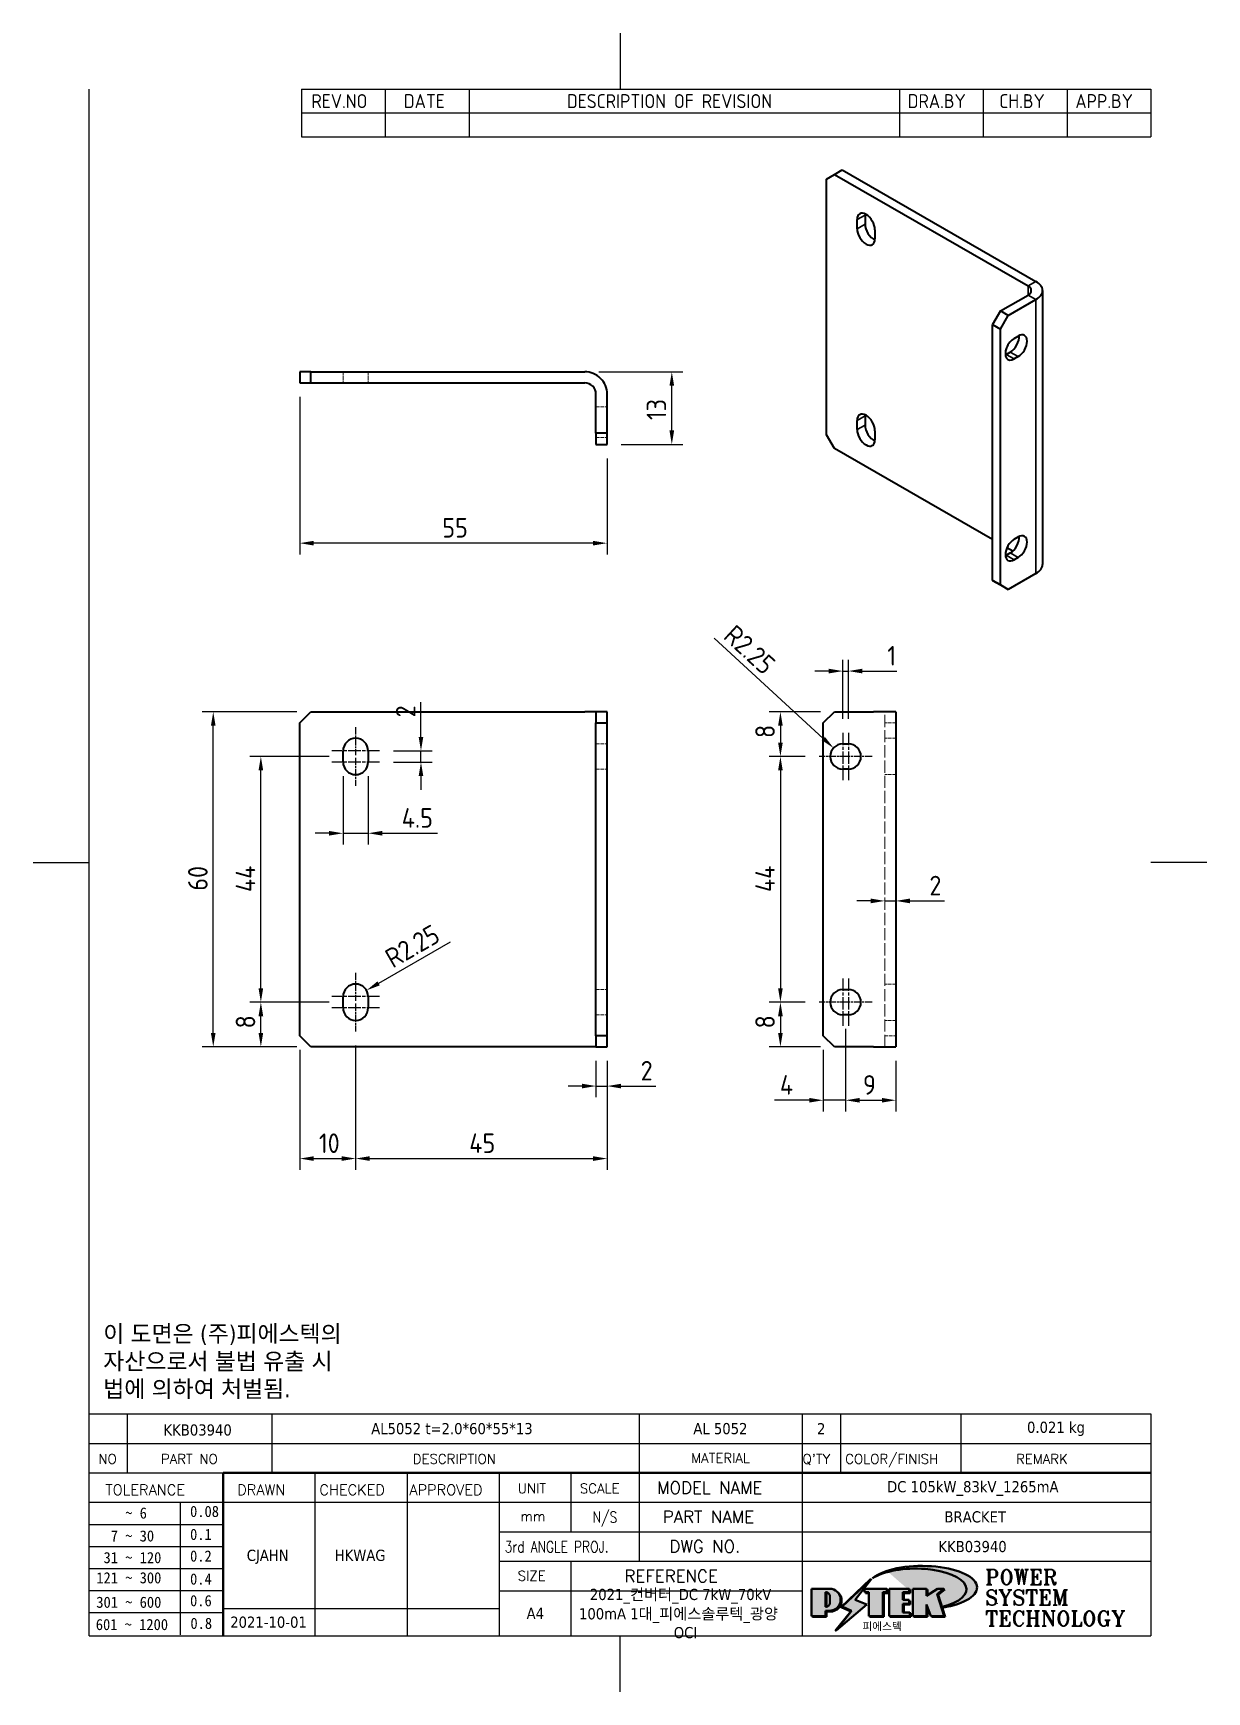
# Model space of a CAD drawing. Header units: millimetres. Extents: x 0 to 210, y 0 to 297.
import ezdxf
from ezdxf.enums import TextEntityAlignment as Align

# ---------------------------------------------------------------- set-up
doc = ezdxf.new("R2010")
doc.units = ezdxf.units.MM
doc.linetypes.add('CHAIN', pattern=[0.35429999999999995, 0.2362, -0.0295, 0.0591, -0.0295])
doc.linetypes.add('DASHED', pattern=[0.2067, 0.1654, -0.0413])
doc.layers.get('0').update_dxf_attribs({"color": 3, "lineweight": 25})
for name, color, linetype, lineweight in [('가려진 것(ISO)', 2, 'DASHED', 18), ('가시적인 것(ISO)', 3, 'Continuous', 40), ('가시적인 좁은 것(ISO)', 3, 'Continuous', 35), ('경계(ISO)', 7, 'Continuous', 25), ('기호(ISO)', 5, 'Continuous', 25), ('제목(ISO)', 5, 'Continuous', 50), ('중심 표식(ISO)', 1, 'Continuous', 25), ('치수(ISO)', 2, 'Continuous', 25), ('해치(ISO)', 7, 'Continuous', 18)]:
    doc.layers.add(name, color=color, linetype=linetype, lineweight=lineweight)
doc.styles.add('HAN_291', font='')
doc.styles.add('HAN_370', font='', dxfattribs={"width": 2})
doc.styles.add('ISO ProportionalPSTEK', font='isocp.shx')
doc.styles.add('RC_284', font='ROMANC.shx')
doc.styles.add('RC_287', font='ROMANC.shx')
doc.styles.add('RC_292', font='ROMANC.shx')
doc.styles.add('ROMANT_294', font='romant.shx')
doc.styles.add('문자 텍스트_PSTEK_POSCO', font='isocp.shx')
doc.styles.add('치수 텍스트_PSTEK_POSCO', font='isocp.shx')
doc.styles.add('텍스트 스타일198', font='tahoma.ttf')
doc.styles.add('텍스트 스타일333', font='ROMANC.shx', dxfattribs={"width": 0.800000011920929})
doc.styles.get('HAN_291').set_extended_font_data('GulimChe')
doc.styles.get('HAN_370').set_extended_font_data('GulimChe')
doc.dimstyles.new('치수_PSTEK_POSCO', dxfattribs={"dimtxt": 3.5, "dimasz": 2.5, "dimexe": 2, "dimexo": 2.5, "dimgap": 1, "dimtad": 1, "dimrnd": 1e-08, "dimdsep": 46, "dimtxsty": '치수 텍스트_PSTEK_POSCO', "dimcen": 0.09, "dimdle": 10, "dimclrd": 7, "dimclre": 7, "dimclrt": 2, "dimadec": 1, "dimazin": 2, "dimtfac": 1, "dimtmove": 0, "dimatfit": 3, "dimfxl": 0, "dimtolj": 1, "dimlwd": -1, "dimlwe": -1, "dimarcsym": 0})

msp = doc.modelspace()

# ---------------------------------------------------------------- texts
at = {"layer": '기호(ISO)', "color": 7, "insert": (12.5345017592702, 59.03223318725009), "char_height": 3.00000011920929, "width": 60.84077827472761, "attachment_point": 4, "line_spacing_factor": 0.9878842234611511, "style": '문자 텍스트_PSTEK_POSCO'}
msp.add_mtext('{\\fTahoma|b0|i0;\\H3.0000;이 도면은 (주)피에스텍의\\P자산으로서 불법 유출 시 \\P법에 의하여 처벌됨.}', dxfattribs=at)

# ---------------------------------------------------------------- blocks, each defined once
blk = doc.blocks.new('경계 Default Border')
at = {"layer": '경계(ISO)', "flags": 128}
for points in [[(105, 297.0000076293945), (105, 287.0000076293945)], [(10, 10), (10, 287.0000076293945)], [(0, 148.5000038146973), (10, 148.5000038146973)], [(210, 148.5000038146973), (200, 148.5000038146973)], [(105, 0), (105, 10)]]:
    blk.add_lwpolyline(points, dxfattribs=at)
blk = doc.blocks.new('제목 블록 PSTEK')
for color, points in [(252, [(317.2195697678507, 17.0593801673321), (322.0326348870767, 21.62682475217465), (322.2781991042243, 21.94392121864296), (317.0471853425802, 16.97985676345368), (318.7512090904202, 16.1899260703855), (316.0018030350395, 12.71868385740789), (316.3356552234328, 13.00206718743325), (318.9235935156908, 16.2694494742633)]), (5, [(321.6183518841322, 17.4193704504104), (319.5281351041078, 18.24969419629727), (322.4505835294948, 22.02344462252142), (317.2195697678507, 17.0593801673321), (318.9235935156908, 16.2694494742633), (316.1741874603099, 12.79820726128571)]), (1, [(324.4839107253602, 19.60711530335299), (325.2419748254881, 19.60711530335299), (325.2419748254881, 20.25857663940324), (321.2266040451076, 20.25857663940324), (321.2266040451076, 19.60711530335299), (321.9846681452406, 19.60711530335299), (321.9846681452406, 15.3430047401139), (324.4839107253602, 15.3430047401139)]), (252, [(321.9846681452406, 19.60711530335299), (321.4042753185749, 19.60711530335299), (321.4042753185749, 19.45905590879572), (321.9846681452406, 19.45905590879572)]), (252, [(324.6615819988275, 19.45905590879572), (325.4196460989604, 19.45905590879572), (325.4196460989604, 20.11051724484596), (325.2419748254881, 20.11051724484596), (325.2419748254881, 19.60711530335299), (324.4839107253602, 19.60711530335299), (324.4839107253602, 15.3430047401139), (322.1623394187076, 15.3430047401139), (322.1623394187076, 15.19494534555726), (324.6615819988275, 15.19494534555726)]), (1, [(329.2277337269622, 20.25857663940324), (325.65654113025, 20.25857663940324), (325.65654113025, 15.3430047401139), (329.3580259941756, 15.3430047401139), (329.3580259941756, 15.9944660761648), (328.1137701654877, 15.9944660761648), (328.1137701654877, 17.56360607323003), (329.2277337269622, 17.56360607323003), (329.2277337269622, 18.25543873810179), (328.1137701654877, 18.25543873810179), (328.1137701654877, 19.60711530335299), (329.2277337269622, 19.60711530335299)]), (252, [(328.2914414389548, 19.45905590879572), (329.4054050004294, 19.45905590879572), (329.4054050004294, 20.11051724484596), (329.2277337269622, 20.11051724484596), (329.2277337269622, 19.60711530335299), (328.1137701654877, 19.60711530335299), (328.1137701654877, 18.25543873810179), (328.2914414389548, 18.25543873810179)]), (252, [(328.2914414389548, 17.41554667867274), (329.4054050004294, 17.41554667867274), (329.4054050004294, 18.10737934354514), (329.2277337269622, 18.10737934354514), (329.2277337269622, 17.56360607323003), (328.1137701654877, 17.56360607323003), (328.1137701654877, 15.9944660761648), (328.2914414389548, 15.9944660761648)]), (1, [(332.3312149849806, 20.25857663940324), (329.8592894925411, 20.25857663940324), (329.8592894925411, 15.3430047401139), (332.3312149849806, 15.3430047401139), (332.3312149849806, 17.4318630164523), (333.0701931098801, 15.3430047401139), (335.4855464857051, 15.3430047401139), (334.2514536401189, 19.30614745124769), (335.4379594596742, 20.25857663940324), (334.3071782107978, 20.25857663940324), (332.3312149849806, 18.99741471888304)]), (252, [(332.5088862584528, 20.1105172448466), (332.3312149849806, 20.1105172448466), (332.3312149849806, 18.99741471888368), (332.5088862584528, 19.11081371413894)]), (252, [(335.6156307331414, 20.11051724484596), (335.2535118015555, 20.11051724484596), (334.2514536401189, 19.30614745124769), (335.4855464857051, 15.3430047401139), (333.1954852176545, 15.3430047401139), (333.2478643833523, 15.19494534555726), (335.6632177591723, 15.19494534555726), (334.4291249135862, 19.15808805669106)]), (252, [(329.5356972676428, 15.8464066816075), (329.3580259941756, 15.8464066816075), (329.3580259941756, 15.3430047401139), (325.8342124037171, 15.3430047401139), (325.8342124037171, 15.19494534555726), (329.5356972676428, 15.19494534555726)]), (252, [(332.5088862584528, 16.92964231796647), (332.3312149849806, 17.43186301645164), (332.3312149849806, 15.3430047401139), (330.0369607660135, 15.3430047401139), (330.0369607660135, 15.19494534555726), (332.5088862584528, 15.19494534555726)])]:
    blk.add_hatch(color=color).paths.add_polyline_path(points)
h = blk.add_hatch(color=1)
edge = h.paths.add_edge_path(flags=0)
edge.add_line((314.2242174273352, 19.60711530335299), (314.2242174273352, 17.00126995915134))
edge.add_line((314.2242174273352, 17.00126995915134), (314.3485873187598, 17.00126995915134))
edge.add_arc((314.3485873187598, 17.6527312952023), 0.6514613360509371, 270, 360)
edge.add_line((315.0000486548106, 17.6527312952023), (315.0000486548106, 18.95565396730211))
edge.add_arc((314.3485873187598, 18.95565396730212), 0.6514613360508712, 0, 90)
edge.add_line((314.3485873187598, 19.60711530335299), (314.2242174273352, 19.60711530335299))
edge = h.paths.add_edge_path()
edge.add_arc((314.9847713324306, 18.28938669179658), 1.969189947606664, 269.9999999999959, 450)
edge.add_line((314.9847713324306, 20.25857663940318), (311.7664314776902, 20.25857663940324))
edge.add_line((311.7664314776902, 20.25857663940324), (311.7664314776902, 15.3430047401139))
edge.add_line((311.7664314776902, 15.3430047401139), (314.2242174273352, 15.3430047401139))
edge.add_line((314.2242174273352, 15.3430047401139), (314.2242174273352, 16.32019674418991))
edge.add_line((314.2242174273352, 16.32019674418991), (314.9847713324307, 16.32019674418991))
h = blk.add_hatch(color=252)
edge = h.paths.add_edge_path()
edge.add_arc((314.9847713324309, 18.28938669179657), 1.969189947606666, 270, 406.8278729790604)
edge.add_arc((315.1624426058984, 18.1413272972396), 1.969189947606962, -90, 53.560984836317004, ccw=False)
edge.add_line((315.1624426058984, 16.17213734963263), (314.4018887008024, 16.17213734963263))
edge.add_line((314.4018887008024, 16.17213734963263), (314.4018887008024, 15.19494534555726))
edge.add_line((314.4018887008024, 15.19494534555726), (311.9441027511573, 15.19494534555726))
edge.add_line((311.9441027511573, 15.19494534555726), (311.9441027511573, 15.3430047401139))
edge.add_line((311.9441027511573, 15.3430047401139), (314.2242174273352, 15.3430047401139))
edge.add_line((314.2242174273352, 15.3430047401139), (314.2242174273352, 16.32019674418991))
edge.add_line((314.2242174273352, 16.32019674418991), (314.9847713324309, 16.32019674418991))
h = blk.add_hatch(color=252)
edge = h.paths.add_edge_path()
edge.add_line((314.4018887008024, 19.45905590879572), (314.5262585922315, 19.45905590879572))
edge.add_arc((314.5262585922314, 18.80759457274939), 0.6514613360463194, 60.4189348879147, 90.00000000000318, ccw=False)
edge.add_arc((314.3485873187602, 18.95565396730057), 0.6514613360524251, 39.96992292766206, 90.00000000009999)
edge.add_line((314.3485873187591, 19.60711530335307), (314.2242174273352, 19.60711530335298))
edge.add_line((314.2242174273352, 19.60711530335299), (314.2242174273352, 17.00126995915134))
edge.add_line((314.2242174273352, 17.00126995915134), (314.3485873187591, 17.00126995915134))
edge.add_arc((314.3485873187568, 17.652731295233), 0.6514613360816299, 270.0000000002, 274.6930825552478)
edge.add_line((314.4018887008024, 17.0034541317032), (314.4018887008024, 19.45905590879572))
at = {"layer": '해치(ISO)'}
h = blk.add_hatch(color=140, dxfattribs=at)
edge = h.paths.add_edge_path()
edge.add_ellipse((330.3660919371412, 20.15576403068321), major_axis=(9.100907360794343, 0), ratio=0.4069904968023172, start_angle=301.3098473703837, end_angle=507.7436900681698)
edge.add_ellipse((331.5340919371412, 20.4634168429492), major_axis=(-9.82350664112931, 0), ratio=0.3942600559756514, start_angle=111.51207141178469, end_angle=334.47025347086895, ccw=False)
edge.add_line((335.1363447531188, 16.8601935978785), (335.0955236905705, 16.99119398620872))
at = {"color": 180}
for p, q in [((182.475792979055, 11.79100474011392), (182.4757929790549, 51.56524660363496)), ((182.4757929790549, 51.56524660363496), (372.4757929537551, 51.56524660363496)), ((189.2651435055721, 51.56524660363496), (189.2651435055722, 41.00524660363494)), ((215.2152739891528, 41.00524660363494), (215.2152739891528, 51.56524660363496)), ((280.8758854511282, 51.56524660363496), (280.8758854511282, 41.00524660363494)), ((310.0881549537552, 51.56524660363496), (310.0881549537553, 41.00524660363494)), ((316.9044520275131, 51.56524660363496), (316.9044520275127, 41.00524660363494)), ((338.4566026226726, 51.56524660363496), (338.4566026226727, 41.00524660363494)), ((372.4757929537551, 51.56524660363496), (372.4757929537551, 11.79100474011389)), ((182.475792979055, 46.2852466036349), (372.4757929537551, 46.28524660363492)), ((182.475792979055, 41.00524660363493), (206.451475290024, 41.00524660363493)), ((222.9401812389276, 11.79100474011392), (222.9401812389276, 41.00524660363494)), ((239.4288871878316, 11.79100474011392), (239.4288871878316, 41.00524660363494)), ((255.9175931367356, 11.79100474011392), (255.9175931367356, 41.00524660363494)), ((268.6918866058747, 41.00524660363494), (268.6918866058747, 30.44524660363498)), ((280.8758854511282, 41.00524660363494), (280.8758854511282, 25.16524660363502)), ((310.088154953755, 41.00524660363494), (310.088154953755, 11.79100474011392)), ((182.475792979055, 35.72524660363497), (206.451475290024, 35.72524660363497)), ((198.8621818849491, 12.02524660363491), (198.8621818849491, 35.72524660363497)), ((206.451475290024, 35.72524660363497), (372.4757929537551, 35.72524660363497)), ((182.475792979055, 31.77524660363492), (206.451475290024, 31.77524660363492)), ((255.917593136736, 30.44524660363498), (372.4757929537552, 30.44524660363501)), ((182.475792979055, 27.82524660363487), (206.451475290024, 27.82524660363487)), ((182.475792979055, 23.87524660363505), (206.451475290024, 23.87524660363505)), ((255.9175931367359, 25.16524660363502), (372.4757929537552, 25.165246603635)), ((268.6918866058744, 25.16524660363502), (268.6918866058744, 11.79100474011392)), ((182.475792979055, 19.92524660363478), (206.451475290024, 19.92524660363478)), ((255.9175931367359, 19.88524660363481), (310.0881549537553, 19.88524660363481)), ((182.475792979055, 15.97524660363496), (206.451475290024, 15.97524660363496)), ((206.451475290024, 16.74100474011396), (255.9175931367359, 16.74100474011396)), ((182.475792979055, 11.79100474011392), (372.4757929537551, 11.79100474011389))]:
    blk.add_line(p, q, dxfattribs=at)
at = {"color": 7, "lineweight": 50}
for p, q in [((206.4514752900237, 11.79100474011392), (206.4514752900237, 41.00524660363494)), ((206.451475290024, 41.00524660363494), (372.4757929537551, 41.00524660363496))]:
    blk.add_line(p, q, dxfattribs=at)
at = {"color": 7}
for p, q in [((322.2781991042243, 21.94392121864296), (317.0471853425802, 16.97985676345368)), ((322.4505835294948, 22.02344462252142), (317.2195697678507, 17.0593801673321)), ((317.2195697678507, 17.0593801673321), (322.0326348870767, 21.62682475217465)), ((319.5281351041078, 18.24969419629727), (322.4505835294948, 22.02344462252142)), ((322.0326348870767, 21.62682475217465), (322.2781991042243, 21.94392121864296)), ((311.7664314776902, 20.25900474011391), (311.7664314776902, 15.34300474011391)), ((314.9847713324309, 20.25857663940324), (311.7664314776902, 20.25857663940324)), ((314.9847713324309, 20.25857663940324), (311.7664314776902, 20.25857663940324)), ((311.7664314776902, 20.25857663940324), (311.7664314776902, 15.3430047401139)), ((314.2242174273352, 17.00126995915134), (314.2242174273352, 19.60711530335299)), ((314.2242174273352, 19.60711530335299), (314.3485873187591, 19.60711530335299)), ((314.3485873187591, 19.60711530335299), (314.2242174273352, 19.60711530335299)), ((314.2242174273352, 19.60711530335299), (314.2242174273352, 17.00126995915134)), ((314.2242174273352, 17.00126995915134), (314.2242174273352, 19.60711530335299)), ((314.2242174273352, 19.60711530335299), (314.3485873187591, 19.60711530335299)), ((314.4018887008024, 19.45905590879572), (314.5262585922314, 19.45905590879572)), ((314.4018887008024, 17.0034541317032), (314.4018887008024, 19.45905590879572)), ((315.0000486548106, 18.95565396730275), (315.0000486548106, 17.65273129520161)), ((315.0000486548106, 18.95565396730275), (315.0000486548106, 17.65273129520161)), ((321.6183518841322, 17.4193704504104), (319.5281351041078, 18.24969419629727)), ((325.2419748254881, 20.25857663940324), (321.2266040451076, 20.25857663940324)), ((321.2266040451076, 20.25857663940324), (321.2266040451076, 19.60711530335299)), ((325.2419748254881, 20.25857663940324), (321.2266040451076, 20.25857663940324)), ((321.2266040451076, 20.25857663940324), (321.2266040451076, 19.60711530335299)), ((321.2266040451076, 19.60711530335299), (321.9846681452406, 19.60711530335299)), ((321.2266040451076, 19.60711530335299), (321.9846681452406, 19.60711530335299)), ((321.4042753185749, 19.60711530335299), (321.4042753185749, 19.45905590879572)), ((321.9846681452406, 19.60711530335299), (321.4042753185749, 19.60711530335299)), ((321.4042753185749, 19.45905590879572), (321.9846681452406, 19.45905590879572)), ((321.9846681452406, 19.60711530335299), (321.9846681452406, 15.3430047401139)), ((321.9846681452406, 19.45905590879572), (321.9846681452406, 19.60711530335299)), ((321.9846681452406, 19.60711530335299), (321.9846681452406, 15.3430047401139)), ((324.4839107253602, 19.60711530335299), (325.2419748254881, 19.60711530335299)), ((324.4839107253602, 15.3430047401139), (324.4839107253602, 19.60711530335299)), ((325.2419748254881, 19.60711530335299), (324.4839107253602, 19.60711530335299)), ((324.4839107253602, 19.60711530335299), (324.4839107253602, 15.3430047401139)), ((324.4839107253602, 19.60711530335299), (325.2419748254881, 19.60711530335299)), ((324.4839107253602, 15.3430047401139), (324.4839107253602, 19.60711530335299)), ((324.6615819988275, 19.45905590879572), (325.4196460989604, 19.45905590879572)), ((324.6615819988275, 15.19494534555726), (324.6615819988275, 19.45905590879572)), ((325.2419748254881, 19.60711530335299), (325.2419748254881, 20.25857663940324)), ((325.2419748254881, 19.60711530335299), (325.2419748254881, 20.25857663940324)), ((325.4196460989604, 20.11051724484596), (325.2419748254881, 20.11051724484596)), ((325.2419748254881, 20.11051724484596), (325.2419748254881, 19.60711530335299)), ((325.4196460989604, 19.45905590879572), (325.4196460989604, 20.11051724484596)), ((329.2277337269622, 20.25857663940324), (325.65654113025, 20.25857663940324)), ((325.65654113025, 20.25857663940324), (325.65654113025, 15.3430047401139)), ((325.65654113025, 20.25857663940324), (325.65654113025, 15.3430047401139)), ((329.2277337269622, 20.25857663940324), (325.65654113025, 20.25857663940324)), ((328.1137701654877, 18.25543873810179), (328.1137701654877, 19.60711530335299)), ((328.1137701654877, 19.60711530335299), (329.2277337269622, 19.60711530335299)), ((329.2277337269622, 19.60711530335299), (328.1137701654877, 19.60711530335299)), ((328.1137701654877, 19.60711530335299), (328.1137701654877, 18.25543873810179)), ((328.1137701654877, 18.25543873810179), (328.1137701654877, 19.60711530335299)), ((328.1137701654877, 19.60711530335299), (329.2277337269622, 19.60711530335299)), ((329.2277337269622, 18.25543873810179), (328.1137701654877, 18.25543873810179)), ((328.1137701654877, 18.25543873810179), (328.2914414389548, 18.25543873810179)), ((329.2277337269622, 18.25543873810179), (328.1137701654877, 18.25543873810179)), ((328.2914414389548, 18.25543873810179), (328.2914414389548, 19.45905590879572)), ((328.2914414389548, 19.45905590879572), (329.4054050004294, 19.45905590879572)), ((329.2277337269622, 19.60711530335299), (329.2277337269622, 20.25857663940324)), ((329.2277337269622, 19.60711530335299), (329.2277337269622, 20.25857663940324)), ((329.4054050004294, 20.11051724484596), (329.2277337269622, 20.11051724484596)), ((329.2277337269622, 20.11051724484596), (329.2277337269622, 19.60711530335299)), ((329.2277337269622, 17.56360607323003), (329.2277337269622, 18.25543873810179)), ((329.2277337269622, 17.56360607323003), (329.2277337269622, 18.25543873810179)), ((329.4054050004294, 18.10737934354514), (329.2277337269622, 18.10737934354514)), ((329.2277337269622, 18.10737934354514), (329.2277337269622, 17.56360607323003)), ((329.4054050004294, 19.45905590879572), (329.4054050004294, 20.11051724484596)), ((329.4054050004294, 17.41554667867274), (329.4054050004294, 18.10737934354514)), ((332.3312149849806, 20.25857663940324), (329.8592894925411, 20.25857663940324)), ((329.8592894925411, 20.25857663940324), (329.8592894925411, 15.3430047401139)), ((329.8592894925411, 20.25857663940324), (329.8592894925411, 15.3430047401139)), ((332.3312149849806, 20.25857663940324), (329.8592894925411, 20.25857663940324)), ((334.3071782107978, 20.25857663940324), (332.3312149849806, 18.99741471888304)), ((332.3312149849806, 18.99741471888304), (332.3312149849806, 20.25857663940324)), ((334.3071782107978, 20.25857663940324), (332.3312149849806, 18.99741471888304)), ((332.3312149849806, 18.99741471888304), (332.3312149849806, 20.25857663940324)), ((332.5088862584528, 20.1105172448466), (332.3312149849806, 20.1105172448466)), ((332.3312149849806, 20.1105172448466), (332.3312149849806, 18.99741471888368)), ((332.3312149849806, 18.99741471888368), (332.5088862584528, 19.11081371413894)), ((332.5088862584528, 19.11081371413894), (332.5088862584528, 20.1105172448466)), ((334.2514536401189, 19.30614745124769), (335.4379594596742, 20.25857663940324)), ((334.2514536401189, 19.30614745124769), (335.4379594596742, 20.25857663940324)), ((335.2535118015555, 20.11051724484596), (334.2514536401189, 19.30614745124769)), ((335.4855464857051, 15.3430047401139), (334.2514536401189, 19.30614745124769)), ((334.2514536401189, 19.30614745124769), (335.4855464857051, 15.3430047401139)), ((335.4855464857051, 15.3430047401139), (334.2514536401189, 19.30614745124769)), ((335.4379594596742, 20.25857663940324), (334.3071782107978, 20.25857663940324)), ((335.4379594596742, 20.25857663940324), (334.3071782107978, 20.25857663940324)), ((334.4291249135862, 19.15808805669104), (335.6156307331414, 20.11051724484596)), ((335.6632177591723, 15.19494534555726), (334.4291249135862, 19.15808805669104)), ((335.6156307331414, 20.11051724484596), (335.2535118015555, 20.11051724484596)), ((311.7664314776902, 15.3430047401139), (314.2242174273352, 15.3430047401139)), ((311.7664314776902, 15.3430047401139), (314.2242174273352, 15.3430047401139)), ((314.2242174273352, 15.3430047401139), (311.9441027511573, 15.3430047401139)), ((311.9441027511573, 15.3430047401139), (311.9441027511573, 15.19494534555726)), ((311.9441027511573, 15.19494534555726), (314.4018887008024, 15.19494534555726)), ((314.3485873187591, 17.00126995915134), (314.2242174273352, 17.00126995915134)), ((314.2242174273352, 17.00126995915134), (314.3485873187591, 17.00126995915134)), ((314.3485873187591, 17.00126995915134), (314.2242174273352, 17.00126995915134)), ((314.2242174273352, 16.32019674418991), (314.9847713324309, 16.32019674418991)), ((314.2242174273352, 15.3430047401139), (314.2242174273352, 16.32019674418991)), ((314.9847713324309, 16.32019674418991), (314.2242174273352, 16.32019674418991)), ((314.2242174273352, 16.32019674418991), (314.2242174273352, 15.3430047401139)), ((314.2242174273352, 16.32019674418991), (314.9847713324309, 16.32019674418991)), ((314.2242174273352, 15.3430047401139), (314.2242174273352, 16.32019674418991)), ((314.4018887008024, 16.17213734963263), (315.162442605898, 16.17213734963263)), ((314.4018887008024, 15.19494534555726), (314.4018887008024, 16.17213734963263)), ((318.7512090904202, 16.1899260703855), (316.0018030350395, 12.71868385740789)), ((316.1741874603099, 12.79820726128571), (321.6183518841322, 17.4193704504104)), ((318.9235935156908, 16.2694494742633), (316.1741874603099, 12.79820726128571)), ((316.3356552234328, 13.00206718743325), (318.9235935156908, 16.2694494742633)), ((317.0471853425802, 16.97985676345368), (318.7512090904202, 16.1899260703855)), ((318.9235935156908, 16.2694494742633), (317.2195697678507, 17.0593801673321)), ((317.2195697678507, 17.0593801673321), (318.9235935156908, 16.2694494742633)), ((321.9846681452406, 15.3430047401139), (324.4839107253602, 15.3430047401139)), ((321.9846681452406, 15.3430047401139), (324.4839107253602, 15.3430047401139)), ((324.4839107253602, 15.3430047401139), (322.1623394187076, 15.3430047401139)), ((322.1623394187076, 15.3430047401139), (322.1623394187076, 15.19494534555726)), ((322.1623394187076, 15.19494534555726), (324.6615819988275, 15.19494534555726)), ((325.65654113025, 15.3430047401139), (329.3580259941756, 15.3430047401139)), ((325.65654113025, 15.3430047401139), (329.3580259941756, 15.3430047401139)), ((329.3580259941756, 15.3430047401139), (325.8342124037171, 15.3430047401139)), ((325.8342124037171, 15.3430047401139), (325.8342124037171, 15.19494534555726)), ((325.8342124037171, 15.19494534555726), (329.5356972676428, 15.19494534555726)), ((328.1137701654877, 17.56360607323003), (329.2277337269622, 17.56360607323003)), ((328.1137701654877, 15.9944660761648), (328.1137701654877, 17.56360607323003)), ((329.2277337269622, 17.56360607323003), (328.1137701654877, 17.56360607323003)), ((328.1137701654877, 17.56360607323003), (328.1137701654877, 15.9944660761648)), ((328.1137701654877, 17.56360607323003), (329.2277337269622, 17.56360607323003)), ((328.1137701654877, 15.9944660761648), (328.1137701654877, 17.56360607323003)), ((329.3580259941756, 15.9944660761648), (328.1137701654877, 15.9944660761648)), ((328.1137701654877, 15.9944660761648), (328.2914414389548, 15.9944660761648)), ((329.3580259941756, 15.9944660761648), (328.1137701654877, 15.9944660761648)), ((328.2914414389548, 15.9944660761648), (328.2914414389548, 17.41554667867274)), ((328.2914414389548, 17.41554667867274), (329.4054050004294, 17.41554667867274)), ((329.3580259941756, 15.3430047401139), (329.3580259941756, 15.9944660761648)), ((329.3580259941756, 15.3430047401139), (329.3580259941756, 15.9944660761648)), ((329.5356972676428, 15.8464066816075), (329.3580259941756, 15.8464066816075)), ((329.3580259941756, 15.8464066816075), (329.3580259941756, 15.3430047401139)), ((329.5356972676428, 15.19494534555726), (329.5356972676428, 15.8464066816075)), ((329.8592894925411, 15.3430047401139), (332.3312149849806, 15.3430047401139)), ((329.8592894925411, 15.3430047401139), (332.3312149849806, 15.3430047401139)), ((332.3312149849806, 15.3430047401139), (330.0369607660135, 15.3430047401139)), ((330.0369607660135, 15.3430047401139), (330.0369607660135, 15.19494534555726)), ((330.0369607660135, 15.19494534555726), (332.5088862584528, 15.19494534555726)), ((332.3312149849806, 17.4318630164523), (333.0701931098801, 15.3430047401139)), ((332.3312149849806, 15.3430047401139), (332.3312149849806, 17.4318630164523)), ((332.5088862584528, 16.92964231796647), (332.3312149849806, 17.43186301645164)), ((332.3312149849806, 17.43186301645164), (332.3312149849806, 15.3430047401139)), ((332.3312149849806, 17.4318630164523), (333.0701931098801, 15.3430047401139)), ((332.3312149849806, 15.3430047401139), (332.3312149849806, 17.4318630164523)), ((332.5088862584528, 15.19494534555726), (332.5088862584528, 16.92964231796647)), ((333.0701931098801, 15.3430047401139), (335.4855464857051, 15.3430047401139)), ((333.0701931098801, 15.3430047401139), (335.4855464857051, 15.3430047401139)), ((335.4855464857051, 15.3430047401139), (333.1954852176545, 15.3430047401139)), ((333.1954852176545, 15.3430047401139), (333.2478643833523, 15.19494534555726)), ((333.2478643833523, 15.19494534555726), (335.6632177591723, 15.19494534555726)), ((345.0447381189468, 17.50375595811051), (344.9867755289346, 17.689895936919)), ((316.0018030350395, 12.71868385740789), (316.3356552234328, 13.00206718743325))]:
    blk.add_line(p, q, dxfattribs=at)
at = {"color": 5}
for p, q in [((322.4505835294948, 22.02344462252142), (317.2195697678507, 17.0593801673321)), ((319.5281351041078, 18.24969419629727), (322.4505835294948, 22.02344462252142)), ((321.6183518841322, 17.4193704504104), (319.5281351041078, 18.24969419629727)), ((316.1741874603099, 12.79820726128571), (321.6183518841322, 17.4193704504104)), ((318.9235935156908, 16.2694494742633), (316.1741874603099, 12.79820726128571)), ((317.2195697678507, 17.0593801673321), (318.9235935156908, 16.2694494742633))]:
    blk.add_line(p, q, dxfattribs=at)
at = {"color": 1}
for p, q in [((314.9847713324309, 20.25857663940324), (311.7664314776902, 20.25857663940324)), ((311.7664314776902, 20.25857663940324), (311.7664314776902, 15.3430047401139)), ((314.2242174273352, 17.00126995915134), (314.2242174273352, 19.60711530335299)), ((314.2242174273352, 19.60711530335299), (314.3485873187591, 19.60711530335299)), ((315.0000486548106, 18.95565396730275), (315.0000486548106, 17.65273129520161)), ((325.2419748254881, 20.25857663940324), (321.2266040451076, 20.25857663940324)), ((321.2266040451076, 20.25857663940324), (321.2266040451076, 19.60711530335299)), ((321.2266040451076, 19.60711530335299), (321.9846681452406, 19.60711530335299)), ((321.9846681452406, 19.60711530335299), (321.9846681452406, 15.3430047401139)), ((324.4839107253602, 19.60711530335299), (325.2419748254881, 19.60711530335299)), ((324.4839107253602, 15.3430047401139), (324.4839107253602, 19.60711530335299)), ((325.2419748254881, 19.60711530335299), (325.2419748254881, 20.25857663940324)), ((329.2277337269622, 20.25857663940324), (325.65654113025, 20.25857663940324)), ((325.65654113025, 20.25857663940324), (325.65654113025, 15.3430047401139)), ((328.1137701654877, 18.25543873810179), (328.1137701654877, 19.60711530335299)), ((328.1137701654877, 19.60711530335299), (329.2277337269622, 19.60711530335299)), ((329.2277337269622, 18.25543873810179), (328.1137701654877, 18.25543873810179)), ((329.2277337269622, 19.60711530335299), (329.2277337269622, 20.25857663940324)), ((329.2277337269622, 17.56360607323003), (329.2277337269622, 18.25543873810179)), ((332.3312149849806, 20.25857663940324), (329.8592894925411, 20.25857663940324)), ((329.8592894925411, 20.25857663940324), (329.8592894925411, 15.3430047401139)), ((334.3071782107978, 20.25857663940324), (332.3312149849806, 18.99741471888304)), ((332.3312149849806, 18.99741471888304), (332.3312149849806, 20.25857663940324)), ((334.2514536401189, 19.30614745124769), (335.4379594596742, 20.25857663940324)), ((335.4855464857051, 15.3430047401139), (334.2514536401189, 19.30614745124769)), ((335.4379594596742, 20.25857663940324), (334.3071782107978, 20.25857663940324)), ((311.7664314776902, 15.3430047401139), (314.2242174273352, 15.3430047401139)), ((314.3485873187591, 17.00126995915134), (314.2242174273352, 17.00126995915134)), ((314.2242174273352, 16.32019674418991), (314.9847713324309, 16.32019674418991)), ((314.2242174273352, 15.3430047401139), (314.2242174273352, 16.32019674418991)), ((321.9846681452406, 15.3430047401139), (324.4839107253602, 15.3430047401139)), ((325.65654113025, 15.3430047401139), (329.3580259941756, 15.3430047401139)), ((328.1137701654877, 17.56360607323003), (329.2277337269622, 17.56360607323003)), ((328.1137701654877, 15.9944660761648), (328.1137701654877, 17.56360607323003)), ((329.3580259941756, 15.9944660761648), (328.1137701654877, 15.9944660761648)), ((329.3580259941756, 15.3430047401139), (329.3580259941756, 15.9944660761648)), ((329.8592894925411, 15.3430047401139), (332.3312149849806, 15.3430047401139)), ((332.3312149849806, 17.4318630164523), (333.0701931098801, 15.3430047401139)), ((332.3312149849806, 15.3430047401139), (332.3312149849806, 17.4318630164523)), ((333.0701931098801, 15.3430047401139), (335.4855464857051, 15.3430047401139))]:
    blk.add_line(p, q, dxfattribs=at)
at = {"color": 7}
for centre, radius, start, end in [((314.3485873187598, 18.95565396730211), 0.6514613360508712, 0, 90), ((314.3485873187602, 18.95565396730057), 0.6514613360524251, 39.96992292766117, 90), ((314.3485873187598, 18.95565396730212), 0.6514613360508712, 0, 90), ((314.5262585922314, 18.80759457274939), 0.6514613360463193, 60.41893488791137, 90), ((314.9847713324309, 18.28938669179658), 1.969189947606665, 270, 90), ((314.9847713324309, 18.28938669179658), 1.969189947606665, 270, 90), ((314.9847713324307, 18.2893866917965), 1.969189947606594, 270, 46.82787297909833), ((315.1624426058984, 18.1413272972396), 1.969189947606961, 270, 53.56098483636067), ((314.3485873187597, 17.65273129520228), 0.6514613360509381, 270, 0), ((314.3485873187598, 17.6527312952023), 0.6514613360509381, 270, 0), ((314.3485873187568, 17.652731295233), 0.6514613360816299, 270, 274.6930825552478)]:
    blk.add_arc(centre, radius, start, end, dxfattribs=at)
at = {"color": 1}
for centre, radius, start, end in [((314.3485873187598, 18.95565396730211), 0.6514613360508712, 0, 90), ((314.9847713324309, 18.28938669179657), 1.969189947606665, 270, 90), ((314.3485873187598, 17.6527312952023), 0.6514613360509381, 270, 0)]:
    blk.add_arc(centre, radius, start, end, dxfattribs=at)
at = {"layer": '제목(ISO)', "lineweight": 18}
blk.add_line((182.475792979055, 35.72500474011393), (182.475792979055, 11.79100474011392), dxfattribs=at)
at = {"layer": '제목(ISO)'}
for p, q in [((322.2781991042243, 21.94392121864296), (317.0471853425802, 16.97985676345368)), ((322.4505835294948, 22.02344462252142), (317.2195697678507, 17.0593801673321)), ((317.2195697678507, 17.0593801673321), (322.0326348870767, 21.62682475217465)), ((319.5281351041078, 18.24969419629727), (322.4505835294948, 22.02344462252142)), ((322.0326348870767, 21.62682475217465), (322.2781991042243, 21.94392121864296)), ((314.9847713324306, 20.25857663940324), (311.7664314776902, 20.25857663940324)), ((311.7664314776902, 20.25857663940324), (311.7664314776902, 15.3430047401139)), ((314.2242174273352, 17.00126995915134), (314.2242174273352, 19.60711530335299)), ((314.2242174273352, 19.60711530335299), (314.3485873187598, 19.60711530335299)), ((314.3485873187591, 19.60711530335299), (314.2242174273352, 19.60711530335299)), ((314.2242174273352, 19.60711530335299), (314.2242174273352, 17.00126995915134)), ((314.4018887008024, 19.45905590879572), (314.5262585922314, 19.45905590879572)), ((314.4018887008024, 17.0034541317032), (314.4018887008024, 19.45905590879572)), ((315.0000486548106, 18.95565396730211), (315.0000486548106, 17.6527312952023)), ((321.6183518841322, 17.4193704504104), (319.5281351041078, 18.24969419629727)), ((325.2419748254881, 20.25857663940324), (321.2266040451076, 20.25857663940324)), ((321.2266040451076, 20.25857663940324), (321.2266040451076, 19.60711530335299)), ((321.2266040451076, 19.60711530335299), (321.9846681452406, 19.60711530335299)), ((321.9846681452406, 19.60711530335299), (321.4042753185749, 19.60711530335299)), ((321.4042753185749, 19.60711530335299), (321.4042753185749, 19.45905590879572)), ((321.4042753185749, 19.45905590879572), (321.9846681452406, 19.45905590879572)), ((321.9846681452406, 19.60711530335299), (321.9846681452406, 15.3430047401139)), ((321.9846681452406, 19.45905590879572), (321.9846681452406, 19.60711530335299)), ((324.4839107253602, 19.60711530335299), (325.2419748254881, 19.60711530335299)), ((324.4839107253602, 15.3430047401139), (324.4839107253602, 19.60711530335299)), ((325.2419748254881, 19.60711530335299), (324.4839107253602, 19.60711530335299)), ((324.4839107253602, 19.60711530335299), (324.4839107253602, 15.3430047401139)), ((324.6615819988275, 19.45905590879572), (325.4196460989604, 19.45905590879572)), ((324.6615819988275, 15.19494534555726), (324.6615819988275, 19.45905590879572)), ((325.2419748254881, 19.60711530335299), (325.2419748254881, 20.25857663940324)), ((325.4196460989604, 20.11051724484596), (325.2419748254881, 20.11051724484596)), ((325.2419748254881, 20.11051724484596), (325.2419748254881, 19.60711530335299)), ((325.4196460989604, 19.45905590879572), (325.4196460989604, 20.11051724484596)), ((329.2277337269622, 20.25857663940324), (325.65654113025, 20.25857663940324)), ((325.65654113025, 20.25857663940324), (325.65654113025, 15.3430047401139)), ((328.1137701654877, 18.25543873810179), (328.1137701654877, 19.60711530335299)), ((328.1137701654877, 19.60711530335299), (329.2277337269622, 19.60711530335299)), ((329.2277337269622, 19.60711530335299), (328.1137701654877, 19.60711530335299)), ((328.1137701654877, 19.60711530335299), (328.1137701654877, 18.25543873810179)), ((329.2277337269622, 18.25543873810179), (328.1137701654877, 18.25543873810179)), ((328.1137701654877, 18.25543873810179), (328.2914414389548, 18.25543873810179)), ((328.2914414389548, 19.45905590879572), (329.4054050004294, 19.45905590879572)), ((328.2914414389548, 18.25543873810179), (328.2914414389548, 19.45905590879572)), ((329.2277337269622, 19.60711530335299), (329.2277337269622, 20.25857663940324)), ((329.4054050004294, 20.11051724484596), (329.2277337269622, 20.11051724484596)), ((329.2277337269622, 20.11051724484596), (329.2277337269622, 19.60711530335299)), ((329.2277337269622, 17.56360607323003), (329.2277337269622, 18.25543873810179)), ((329.4054050004294, 18.10737934354514), (329.2277337269622, 18.10737934354514)), ((329.2277337269622, 18.10737934354514), (329.2277337269622, 17.56360607323003)), ((329.4054050004294, 19.45905590879572), (329.4054050004294, 20.11051724484596)), ((329.4054050004294, 17.41554667867274), (329.4054050004294, 18.10737934354514)), ((332.3312149849806, 20.25857663940324), (329.8592894925411, 20.25857663940324)), ((329.8592894925411, 20.25857663940324), (329.8592894925411, 15.3430047401139)), ((334.3071782107978, 20.25857663940324), (332.3312149849806, 18.99741471888304)), ((332.3312149849806, 18.99741471888304), (332.3312149849806, 20.25857663940324)), ((332.5088862584528, 20.1105172448466), (332.3312149849806, 20.1105172448466)), ((332.3312149849806, 20.1105172448466), (332.3312149849806, 18.99741471888368)), ((332.3312149849806, 18.99741471888368), (332.5088862584528, 19.11081371413894)), ((332.5088862584528, 19.11081371413894), (332.5088862584528, 20.1105172448466)), ((334.2514536401189, 19.30614745124769), (335.4379594596742, 20.25857663940324)), ((335.2535118015555, 20.11051724484596), (334.2514536401189, 19.30614745124769)), ((335.4855464857051, 15.3430047401139), (334.2514536401189, 19.30614745124769)), ((334.2514536401189, 19.30614745124769), (335.4855464857051, 15.3430047401139)), ((335.4379594596742, 20.25857663940324), (334.3071782107978, 20.25857663940324)), ((334.4291249135862, 19.15808805669106), (335.6156307331414, 20.11051724484596)), ((335.6632177591723, 15.19494534555726), (334.4291249135862, 19.15808805669106)), ((335.6156307331414, 20.11051724484596), (335.2535118015555, 20.11051724484596)), ((311.7664314776902, 15.3430047401139), (314.2242174273352, 15.3430047401139)), ((314.2242174273352, 15.3430047401139), (311.9441027511573, 15.3430047401139)), ((311.9441027511573, 15.3430047401139), (311.9441027511573, 15.19494534555726)), ((311.9441027511573, 15.19494534555726), (314.4018887008024, 15.19494534555726)), ((314.3485873187598, 17.00126995915134), (314.2242174273352, 17.00126995915134)), ((314.2242174273352, 17.00126995915134), (314.3485873187591, 17.00126995915134)), ((314.2242174273352, 15.3430047401139), (314.2242174273352, 16.32019674418991)), ((314.2242174273352, 16.32019674418991), (314.9847713324307, 16.32019674418991)), ((314.9847713324309, 16.32019674418991), (314.2242174273352, 16.32019674418991)), ((314.2242174273352, 16.32019674418991), (314.2242174273352, 15.3430047401139)), ((314.4018887008024, 15.19494534555726), (314.4018887008024, 16.17213734963263)), ((314.4018887008024, 16.17213734963263), (315.1624426058984, 16.17213734963263)), ((318.7512090904202, 16.1899260703855), (316.0018030350395, 12.71868385740789)), ((316.1741874603099, 12.79820726128571), (321.6183518841322, 17.4193704504104)), ((318.9235935156908, 16.2694494742633), (316.1741874603099, 12.79820726128571)), ((316.3356552234328, 13.00206718743325), (318.9235935156908, 16.2694494742633)), ((317.0471853425802, 16.97985676345368), (318.7512090904202, 16.1899260703855)), ((317.2195697678507, 17.0593801673321), (318.9235935156908, 16.2694494742633)), ((318.9235935156908, 16.2694494742633), (317.2195697678507, 17.0593801673321)), ((321.9846681452406, 15.3430047401139), (324.4839107253602, 15.3430047401139)), ((324.4839107253602, 15.3430047401139), (322.1623394187076, 15.3430047401139)), ((322.1623394187076, 15.3430047401139), (322.1623394187076, 15.19494534555726)), ((322.1623394187076, 15.19494534555726), (324.6615819988275, 15.19494534555726)), ((325.65654113025, 15.3430047401139), (329.3580259941756, 15.3430047401139)), ((329.3580259941756, 15.3430047401139), (325.8342124037171, 15.3430047401139)), ((325.8342124037171, 15.3430047401139), (325.8342124037171, 15.19494534555726)), ((325.8342124037171, 15.19494534555726), (329.5356972676428, 15.19494534555726)), ((328.1137701654877, 15.9944660761648), (328.1137701654877, 17.56360607323003)), ((328.1137701654877, 17.56360607323003), (329.2277337269622, 17.56360607323003)), ((329.2277337269622, 17.56360607323003), (328.1137701654877, 17.56360607323003)), ((328.1137701654877, 17.56360607323003), (328.1137701654877, 15.9944660761648)), ((329.3580259941756, 15.9944660761648), (328.1137701654877, 15.9944660761648)), ((328.1137701654877, 15.9944660761648), (328.2914414389548, 15.9944660761648)), ((328.2914414389548, 17.41554667867274), (329.4054050004294, 17.41554667867274)), ((328.2914414389548, 15.9944660761648), (328.2914414389548, 17.41554667867274)), ((329.3580259941756, 15.3430047401139), (329.3580259941756, 15.9944660761648)), ((329.5356972676428, 15.8464066816075), (329.3580259941756, 15.8464066816075)), ((329.3580259941756, 15.8464066816075), (329.3580259941756, 15.3430047401139)), ((329.5356972676428, 15.19494534555726), (329.5356972676428, 15.8464066816075)), ((329.8592894925411, 15.3430047401139), (332.3312149849806, 15.3430047401139)), ((332.3312149849806, 15.3430047401139), (330.0369607660135, 15.3430047401139)), ((330.0369607660135, 15.3430047401139), (330.0369607660135, 15.19494534555726)), ((330.0369607660135, 15.19494534555726), (332.5088862584528, 15.19494534555726)), ((332.3312149849806, 15.3430047401139), (332.3312149849806, 17.4318630164523)), ((332.3312149849806, 17.4318630164523), (333.0701931098801, 15.3430047401139)), ((332.5088862584528, 16.92964231796647), (332.3312149849806, 17.43186301645164)), ((332.3312149849806, 17.43186301645164), (332.3312149849806, 15.3430047401139)), ((332.5088862584528, 15.19494534555726), (332.5088862584528, 16.92964231796647)), ((333.0701931098801, 15.3430047401139), (335.4855464857051, 15.3430047401139)), ((335.4855464857051, 15.3430047401139), (333.1954852176545, 15.3430047401139)), ((333.1954852176545, 15.3430047401139), (333.2478643833523, 15.19494534555726)), ((333.2478643833523, 15.19494534555726), (335.6632177591723, 15.19494534555726)), ((316.0018030350395, 12.71868385740789), (316.3356552234328, 13.00206718743325))]:
    blk.add_line(p, q, dxfattribs=at)
at = {"layer": '제목(ISO)', "color": 4}
blk.add_line((335.1363447531188, 16.8601935978785), (335.0955236905705, 16.99119398620872), dxfattribs=at)
at = {"layer": '제목(ISO)'}
for centre, radius, start, end in [((314.3485873187598, 18.95565396730212), 0.6514613360508712, 0, 90), ((314.3485873187602, 18.95565396730057), 0.6514613360524251, 39.96992292766117, 90), ((314.5262585922314, 18.80759457274939), 0.6514613360463193, 60.41893488791137, 90), ((314.9847713324306, 18.28938669179658), 1.969189947606664, 46.82787297909431, 90), ((314.9847713324307, 18.2893866917965), 1.969189947606594, 270, 46.82787297909833), ((314.9847713324309, 18.28938669179657), 1.969189947606666, 270, 46.8278729790603), ((315.1624426058984, 18.1413272972396), 1.969189947606962, 270, 53.56098483631701), ((314.3485873187598, 17.6527312952023), 0.6514613360509371, 270, 0), ((314.3485873187568, 17.652731295233), 0.6514613360816299, 270, 274.6930825552478)]:
    blk.add_arc(centre, radius, start, end, dxfattribs=at)
at = {"layer": '제목(ISO)', "color": 4}
for centre, major_axis, ratio, start_param, end_param in [((331.5340919371412, 20.4634168429492), (9.82350664112931, 0), 0.3942600559756514, 5.087845455444478, 8.97919982663645), ((330.3660919371412, 20.15576403068321), (9.100907360794343, 0), 0.4069904968023172, 5.258848905294775, 8.861799147915196)]:
    blk.add_ellipse(centre, major_axis=major_axis, ratio=ratio, start_param=start_param, end_param=end_param, dxfattribs=at)
at = {"color": 2}
for s, height, style, p in [('COLOR/FINISH', 1.742399930953979, 'RC_284', (317.7725341324144, 42.62317362549192)), ('NO', 1.742399930953979, 'RC_284', (184.135398793432, 42.62317362549192)), ('PART NO', 1.742399930953979, 'RC_284', (195.3359407378685, 42.62317362549192)), ('DESCRIPTION', 1.742399930953979, 'RC_284', (240.4025565652523, 42.62317362549192)), ("Q'TY", 1.742399930953979, 'RC_284', (310.1440786515383, 42.62317362549192)), ('REMARK', 1.742399930953979, 'RC_284', (348.346649953877, 42.62317362549192)), (' TOLERANCE', 1.899999976158142, 'RC_287', (184.0872874387979, 37.00893196870329)), ('DRAWN', 1.899999976158142, 'RC_287', (208.9766620976279, 37.00893196870329)), ('CHECKED', 1.899999976158142, 'RC_287', (223.6856844514997, 37.00893196870329)), ('APPROVED', 1.899999976158142, 'RC_287', (239.7795453577791, 37.00893196870329)), ('UNIT', 1.742399930953979, 'RC_284', (259.1652673287452, 37.34317362549218)), ('SCALE', 1.742399930953979, 'RC_284', (270.2934779252897, 37.34317362549218)), ('MODEL NAME', 2.178000062704086, 'RC_292', (284.096330289083, 37.25462520371384)), ('    ~ 6', 2.000000029802322, 'HAN_291', (183.7721304966814, 32.8176515608431)), ('0.08', 2.000000029802322, 'HAN_291', (200.5467345600617, 33.09873600004101)), ('mm', 1.742399930953979, 'RC_284', (259.6505418159997, 32.3543089683787)), ('PART NAME', 2.178000062704086, 'RC_292', (285.1416959765849, 32.03045329421792)), ('  7 ~ 30', 2.000000029802322, 'HAN_291', (183.7721304966814, 28.70538114822415)), ('0.1', 2.000000029802322, 'HAN_291', (200.5467345600617, 28.98646558742206)), (' 31 ~ 120', 2.000000029802322, 'HAN_291', (183.7721304966814, 24.82628181916237)), ('0.2', 2.000000029802322, 'HAN_291', (200.5467345600617, 25.10736625836028)), (' DWG NO.', 2.178000062704086, 'RC_292', (284.8124284083233, 26.75045329421772)), ('121 ~ 300', 2.000000029802322, 'HAN_291', (183.7721304966814, 21.21401206133254)), ('0.4', 2.000000029802322, 'HAN_291', (200.5467345600617, 20.99509650053045)), ('SIZE', 1.742399930953979, 'RC_284', (259.1652673287452, 21.69497768947366)), ('REFERENCE', 2.178000062704086, 'RC_292', (278.2741065029841, 21.43214925458022)), ('301 ~ 600', 2.000000029802322, 'HAN_291', (183.7721304966814, 16.83491273227077)), ('0.6', 2.000000029802322, 'HAN_291', (200.5467345600617, 17.11599717146868)), ('0.8', 2.000000029802322, 'HAN_291', (200.6097246063884, 13.05732192299702)), ('601 ~ 1200', 2.000000029802322, 'HAN_291', (183.6802025156883, 12.84759660881125))]:
    blk.add_text(s, height=height, dxfattribs=dict(at, style=style)).set_placement(p)
at = {"color": 2, "style": 'RC_284'}
blk.add_text('MATERIAL', height=1.742399930953979, dxfattribs=at).set_placement((295.4820202024417, 43.64524660363492), align=Align.MIDDLE_CENTER)
at = {"color": 7, "style": '텍스트 스타일333', "width": 0.7999999523162842}
blk.add_text('N/S', height=2.000000029802322, dxfattribs=at).set_placement((274.7838860285014, 33.08524660363496), align=Align.MIDDLE_CENTER)
at = {"color": 2, "style": '텍스트 스타일333', "width": 0.7999999523162842}
blk.add_text('3rd ANGLE PROJ.', height=2.000000029802322, dxfattribs=at).set_placement((256.8430306642954, 26.76148381654429))
at = {"color": 7, "style": 'ROMANT_294'}
for s, p in [('POWER', (342.82727231297, 20.97115304607566)), ('SYSTEM', (342.82727231297, 17.3284636719184)), ('TECHNOLOGY', (342.82727231297, 13.57194088644453))]:
    blk.add_text(s, height=2.700000107288361, dxfattribs=at).set_placement(p)
at = {"color": 7, "insert": (320.8519732224835, 14.21236326823155), "char_height": 1.400000005960464, "attachment_point": 1, "line_spacing_factor": 0.3319999873638153, "style": 'HAN_370'}
blk.add_mtext('\\fHY견고딕|b0|i0;\\H1.4000;피에스텍', dxfattribs=at)
at = {"layer": '제목(ISO)', "color": 7, "style": '텍스트 스타일198'}
for tag, p in [('부품_번호_001', (195.7903726437438, 47.68004260673702)), ('설명_001', (232.9584194678172, 47.92245856837096)), ('재질_001', (290.6002202955571, 47.92524659519488)), ("3._Q'TY_001", (312.7327037528258, 47.90442725317898)), ('질량\\P3;_001', (350.3046145979153, 48.1643332325385)), ('1._MODEL_NAME_001', (325.2668051922139, 37.52172745615292)), ('제목_001', (335.5349605824892, 32.12134217035067)), ('설계자_001', (210.6823963971569, 25.23312566343435)), ('점검자_001', (226.4283219502686, 25.23446884679021)), ('부품_번호_001', (334.4496128969756, 26.8052465951949)), ('프로젝트_001', (272.0818791319837, 18.23307108588011)), ('작성_날짜_001', (207.7280646059359, 13.26600473167383)), ('시트_크기_001', (260.7634369704525, 14.8381256569732)), ('프로젝트_002', (270.1409240123173, 14.76924511056395)), ('프로젝트_003', (287.0958636080007, 11.39427305645042))]:
    blk.add_attdef(tag, p, '', height=2.000000029802322, dxfattribs=at)
for tag, p in [('4._COLOR', (327.6805273250926, 48.92524660363493)), ('엔지니어링_승인자', (247.673240162284, 26.23312567187446)), ('점검_날짜', (231.1845342133799, 14.26600474011394)), ('엔지니어링_승인_날짜', (247.6732401622839, 14.26600474011394))]:
    blk.add_attdef(tag, text='', height=2.000000029802322, dxfattribs=at).set_placement(p, align=Align.MIDDLE_CENTER)
blk = doc.blocks.new('리비전 내역')
at = {"layer": '기호(ISO)'}
for p, q in [((48.00000000000001, 287.0000076293945), (200, 287.0000076293945)), ((48.00000000000001, 287.0000076293945), (48.00000000000001, 282.7200076293945)), ((63.00000000000001, 287.0000076293945), (63.00000000000001, 282.7200076293945)), ((78, 287.0000076293945), (78, 282.7200076293945)), ((155, 287.0000076293945), (155, 282.7200076293945)), ((170, 287.0000076293945), (170, 282.7200076293945)), ((185, 287.0000076293945), (185, 282.7200076293945)), ((200, 287.0000076293945), (200, 282.7200076293945)), ((48.00000000000001, 282.7200076293945), (200, 282.7200076293945)), ((48.00000000000001, 282.7200076293945), (48.00000000000001, 278.4400076293945)), ((63.00000000000001, 282.7200076293945), (63.00000000000001, 278.4400076293945)), ((78, 282.7200076293945), (78, 278.4400076293945)), ((155, 282.7200076293945), (155, 278.4400076293945)), ((170, 282.7200076293945), (170, 278.4400076293945)), ((185, 282.7200076293945), (185, 278.4400076293945)), ((200, 282.7200076293945), (200, 278.4400076293945)), ((48.00000000000001, 278.4400076293945), (200, 278.4400076293945))]:
    blk.add_line(p, q, dxfattribs=at)
at = {"layer": '기호(ISO)', "color": 2, "char_height": 2.5, "attachment_point": 7, "style": 'ISO ProportionalPSTEK'}
for s, insert in [('REV.NO', (49.7871163682308, 283.5831900503393)), ('DATE', (66.31423177283666, 283.5831900503393)), ('DESCRIPTION OF REVISION', (95.50702043336295, 283.5831900503393)), ('DRA.BY', (156.4757339553203, 283.5831900503393)), ('CH.BY', (172.8642915086116, 283.5831900503393)), ('APP.BY', (186.4777339604403, 283.5831900503393))]:
    blk.add_mtext(s, dxfattribs=dict(at, insert=insert))
blk = doc.blocks.new('*D23')
at = {"layer": 'Defpoints', "color": 0}
for p in [(57.69719142706804, 118.2342399989185), (102.697191427068, 115.4842399989186), (102.697191427068, 95.48423999891855)]:
    blk.add_point(p, dxfattribs=at)
at = {"layer": '치수(ISO)', "color": 7}
for p, q in [((57.69719142706804, 115.7342399989185), (57.69719142706804, 93.48423999891855)), ((102.697191427068, 112.9842399989186), (102.697191427068, 93.48423999891855)), ((60.19719142706804, 95.48423999891855), (100.197191427068, 95.48423999891855))]:
    blk.add_line(p, q, dxfattribs=at)
for points in [[(60.19719142706804, 95.90090666558523), (60.19719142706804, 95.06757333225188), (57.69719142706804, 95.48423999891855)], [(100.197191427068, 95.90090666558523), (100.197191427068, 95.06757333225188), (102.697191427068, 95.48423999891855)]]:
    blk.add_solid(points, dxfattribs=at)
at = {"layer": '치수(ISO)', "color": 2, "insert": (78.02470405365275, 98.23423999891855), "char_height": 3.5, "attachment_point": 4, "style": '치수 텍스트_PSTEK_POSCO'}
blk.add_mtext('\\A1;45', dxfattribs=at)
blk = doc.blocks.new('*D24')
at = {"layer": 'Defpoints', "color": 0}
for p in [(47.69719142706805, 117.4842399989185), (57.69719142706804, 118.2342399989185), (57.69719142706804, 95.48423999891855)]:
    blk.add_point(p, dxfattribs=at)
at = {"layer": '치수(ISO)', "color": 7}
for p, q in [((47.69719142706805, 114.9842399989185), (47.69719142706805, 93.48423999891855)), ((57.69719142706804, 115.7342399989185), (57.69719142706804, 93.48423999891855)), ((50.19719142706805, 95.48423999891855), (55.19719142706804, 95.48423999891855))]:
    blk.add_line(p, q, dxfattribs=at)
for points in [[(50.19719142706805, 95.90090666558523), (50.19719142706805, 95.06757333225188), (47.69719142706805, 95.48423999891855)], [(55.19719142706804, 95.90090666558523), (55.19719142706804, 95.06757333225188), (57.69719142706804, 95.48423999891855)]]:
    blk.add_solid(points, dxfattribs=at)
at = {"layer": '치수(ISO)', "color": 2, "insert": (51.12081347431214, 98.23423999891855), "char_height": 3.5, "attachment_point": 4, "style": '치수 텍스트_PSTEK_POSCO'}
blk.add_mtext('\\A1;10', dxfattribs=at)
blk = doc.blocks.new('*D25')
at = {"layer": 'Defpoints', "color": 0}
for p in [(40.73728329450417, 123.4842399989185), (55.44719142706804, 123.4842399989185), (49.69719142706806, 115.4842399989185)]:
    blk.add_point(p, dxfattribs=at)
at = {"layer": '치수(ISO)', "color": 7}
for p, q in [((52.94719142706804, 123.4842399989185), (38.73728329450417, 123.4842399989185)), ((40.73728329450417, 117.9842399989185), (40.73728329450417, 120.9842399989185)), ((47.19719142706806, 115.4842399989185), (38.73728329450417, 115.4842399989185))]:
    blk.add_line(p, q, dxfattribs=at)
for points in [[(40.3206166278375, 120.9842399989185), (41.15394996117083, 120.9842399989185), (40.73728329450417, 123.4842399989185)], [(40.3206166278375, 117.9842399989185), (41.15394996117083, 117.9842399989185), (40.73728329450417, 115.4842399989185)]]:
    blk.add_solid(points, dxfattribs=at)
at = {"layer": '치수(ISO)', "color": 2, "insert": (37.98728329450415, 118.7842399989185), "char_height": 3.5, "attachment_point": 4, "rotation": 90, "style": '치수 텍스트_PSTEK_POSCO'}
blk.add_mtext('\\A1;8', dxfattribs=at)
blk = doc.blocks.new('*D26')
at = {"layer": 'Defpoints', "color": 0}
for p in [(40.73728329450417, 167.4842399989185), (55.44719142706802, 167.4842399989185), (55.44719142706804, 123.4842399989185)]:
    blk.add_point(p, dxfattribs=at)
at = {"layer": '치수(ISO)', "color": 7}
for p, q in [((52.94719142706802, 167.4842399989185), (38.73728329450417, 167.4842399989185)), ((40.73728329450417, 125.9842399989185), (40.73728329450417, 164.9842399989185)), ((52.94719142706804, 123.4842399989185), (38.73728329450417, 123.4842399989185))]:
    blk.add_line(p, q, dxfattribs=at)
for points in [[(40.32061662783751, 164.9842399989185), (41.15394996117084, 164.9842399989185), (40.73728329450417, 167.4842399989185)], [(40.3206166278375, 125.9842399989185), (41.15394996117083, 125.9842399989185), (40.73728329450417, 123.4842399989185)]]:
    blk.add_solid(points, dxfattribs=at)
at = {"layer": '치수(ISO)', "color": 2, "insert": (37.98728329450415, 143.2092399989185), "char_height": 3.5, "attachment_point": 4, "rotation": 90, "style": '치수 텍스트_PSTEK_POSCO'}
blk.add_mtext('\\A1;44', dxfattribs=at)
blk = doc.blocks.new('*D27')
at = {"layer": 'Defpoints', "color": 0}
for p in [(32.2147558526315, 175.4842399989185), (49.69719142706802, 175.4842399989185), (49.69719142706806, 115.4842399989185)]:
    blk.add_point(p, dxfattribs=at)
at = {"layer": '치수(ISO)', "color": 7}
for p, q in [((47.19719142706802, 175.4842399989185), (30.2147558526315, 175.4842399989185)), ((32.21475585263149, 117.9842399989185), (32.2147558526315, 172.9842399989185)), ((47.19719142706806, 115.4842399989185), (30.21475585263149, 115.4842399989185))]:
    blk.add_line(p, q, dxfattribs=at)
for points in [[(31.79808918596483, 172.9842399989185), (32.63142251929816, 172.9842399989185), (32.2147558526315, 175.4842399989185)], [(31.79808918596482, 117.9842399989185), (32.63142251929816, 117.9842399989185), (32.21475585263149, 115.4842399989185)]]:
    blk.add_solid(points, dxfattribs=at)
at = {"layer": '치수(ISO)', "color": 2, "insert": (29.46475585263147, 143.4531376367138), "char_height": 3.5, "attachment_point": 4, "rotation": 90, "style": '치수 텍스트_PSTEK_POSCO'}
blk.add_mtext('\\A1;60', dxfattribs=at)
blk = doc.blocks.new('*D28')
at = {"layer": 'Defpoints', "color": 0}
for p in [(100.697191427068, 115.4842399989186), (102.697191427068, 115.4842399989186), (100.697191427068, 108.4684005073109)]:
    blk.add_point(p, dxfattribs=at)
at = {"layer": '치수(ISO)', "color": 7}
for p, q in [((100.697191427068, 112.9842399989186), (100.697191427068, 106.4684005073109)), ((102.697191427068, 112.9842399989186), (102.697191427068, 106.4684005073109)), ((98.19719142706805, 108.4684005073109), (95.69719142706805, 108.4684005073109)), ((100.697191427068, 108.4684005073109), (102.697191427068, 108.4684005073109)), ((105.197191427068, 108.4684005073109), (111.3962760727373, 108.4684005073109))]:
    blk.add_line(p, q, dxfattribs=at)
for points in [[(98.19719142706805, 108.8850671739776), (98.19719142706805, 108.0517338406443), (100.697191427068, 108.4684005073109)], [(105.197191427068, 108.8850671739776), (105.197191427068, 108.0517338406443), (102.697191427068, 108.4684005073109)]]:
    blk.add_solid(points, dxfattribs=at)
at = {"layer": '치수(ISO)', "color": 2, "insert": (108.697191427068, 111.2187449954999), "char_height": 3.5, "attachment_point": 4, "style": '치수 텍스트_PSTEK_POSCO'}
blk.add_mtext('\\A1;2', dxfattribs=at)
blk = doc.blocks.new('*D29')
at = {"layer": 'Defpoints', "color": 0}
for p in [(55.44719142706802, 166.4842399989185), (59.94719142706802, 166.4842399989185), (59.94719142706802, 153.735249135416)]:
    blk.add_point(p, dxfattribs=at)
at = {"layer": '치수(ISO)', "color": 7}
for p, q in [((55.44719142706802, 163.9842399989185), (55.44719142706802, 151.735249135416)), ((59.94719142706802, 163.9842399989185), (59.94719142706802, 151.735249135416)), ((52.94719142706802, 153.735249135416), (50.44719142706802, 153.735249135416)), ((55.44719142706802, 153.735249135416), (59.94719142706802, 153.735249135416)), ((62.44719142706802, 153.735249135416), (72.34216617389862, 153.735249135416))]:
    blk.add_line(p, q, dxfattribs=at)
for points in [[(52.94719142706802, 154.1519158020826), (52.94719142706802, 153.3185824687493), (55.44719142706802, 153.735249135416)], [(62.44719142706802, 154.1519158020826), (62.44719142706802, 153.3185824687493), (59.94719142706802, 153.735249135416)]]:
    blk.add_solid(points, dxfattribs=at)
at = {"layer": '치수(ISO)', "color": 2, "insert": (65.94719142706803, 156.485249135416), "char_height": 3.5, "attachment_point": 4, "style": '치수 텍스트_PSTEK_POSCO'}
blk.add_mtext('\\A1;4.5', dxfattribs=at)
blk = doc.blocks.new('*D30')
at = {"layer": 'Defpoints', "color": 0}
for p in [(61.94719142706802, 168.4842399989185), (61.94719142706802, 166.4842399989185), (69.38631282516809, 168.4842399989185)]:
    blk.add_point(p, dxfattribs=at)
at = {"layer": '치수(ISO)', "color": 7}
for p, q in [((69.38631282516809, 170.9842399989185), (69.38631282516809, 177.1833246445878)), ((64.44719142706803, 168.4842399989185), (71.38631282516809, 168.4842399989185)), ((64.44719142706803, 166.4842399989185), (71.38631282516809, 166.4842399989185)), ((69.38631282516809, 166.4842399989185), (69.38631282516809, 168.4842399989185)), ((69.38631282516809, 163.9842399989185), (69.38631282516809, 161.4842399989185))]:
    blk.add_line(p, q, dxfattribs=at)
for points in [[(68.96964615850142, 170.9842399989185), (69.80297949183476, 170.9842399989185), (69.38631282516809, 168.4842399989185)], [(68.96964615850142, 163.9842399989185), (69.80297949183476, 163.9842399989185), (69.38631282516809, 166.4842399989185)]]:
    blk.add_solid(points, dxfattribs=at)
at = {"layer": '치수(ISO)', "color": 2, "insert": (66.63596833697909, 174.4842399989185), "char_height": 3.5, "attachment_point": 4, "rotation": 90, "style": '치수 텍스트_PSTEK_POSCO'}
blk.add_mtext('\\A1;2', dxfattribs=at)
blk = doc.blocks.new('*D31')
at = {"layer": 'Defpoints', "color": 0}
for p in [(59.64574858558314, 125.6092399989184), (57.69719142706803, 124.4842399989186)]:
    blk.add_point(p, dxfattribs=at)
at = {"layer": '치수(ISO)', "color": 7}
blk.add_line((74.62363607414966, 134.2567273723321), (61.81081209504437, 126.8592399989182), dxfattribs=at)
blk.add_solid([(61.60247876171107, 127.2200839171617), (62.01914542837767, 126.4983960806746), (59.64574858558314, 125.6092399989184)], dxfattribs=at)
at = {"layer": '치수(ISO)', "color": 2, "insert": (63.46672876419583, 130.9911081948481), "char_height": 3.5, "attachment_point": 4, "rotation": 29.999999999994063, "style": '치수 텍스트_PSTEK_POSCO'}
blk.add_mtext('\\A1;R2.25', dxfattribs=at)
blk = doc.blocks.new('*D32')
at = {"layer": 'Defpoints', "color": 0}
for p in [(143.2120099445808, 169.009793268863), (144.8658500881744, 167.4842399989186)]:
    blk.add_point(p, dxfattribs=at)
at = {"layer": '치수(ISO)', "color": 7}
blk.add_line((121.8768667809047, 188.6899888090165), (141.3744097850323, 170.7048524576901), dxfattribs=at)
blk.add_solid([(141.6569196498368, 171.0111191509482), (141.0918999202278, 170.3985857644321), (143.2120099445808, 169.009793268863)], dxfattribs=at)
at = {"layer": '치수(ISO)', "color": 2, "insert": (124.476705523582, 190.0335785216094), "char_height": 3.5, "attachment_point": 4, "rotation": 317.3106015535788, "style": '치수 텍스트_PSTEK_POSCO'}
blk.add_mtext('\\A1;R2.25', dxfattribs=at)
blk = doc.blocks.new('*D33')
at = {"layer": 'Defpoints', "color": 0}
for p in [(143.3658500881745, 175.4842399989186), (133.7018714684175, 167.4842399989186), (140.6158500881745, 167.4842399989186)]:
    blk.add_point(p, dxfattribs=at)
at = {"layer": '치수(ISO)', "color": 7}
for p, q in [((140.8658500881745, 175.4842399989186), (131.7018714684175, 175.4842399989186)), ((133.7018714684175, 172.9842399989186), (133.7018714684175, 169.9842399989186)), ((138.1158500881745, 167.4842399989186), (131.7018714684175, 167.4842399989186))]:
    blk.add_line(p, q, dxfattribs=at)
for points in [[(133.2852048017509, 172.9842399989186), (134.1185381350842, 172.9842399989186), (133.7018714684175, 175.4842399989186)], [(133.2852048017509, 169.9842399989186), (134.1185381350842, 169.9842399989186), (133.7018714684175, 167.4842399989186)]]:
    blk.add_solid(points, dxfattribs=at)
at = {"layer": '치수(ISO)', "color": 2, "insert": (130.9518714684175, 170.7842399989186), "char_height": 3.5, "attachment_point": 4, "rotation": 90, "style": '치수 텍스트_PSTEK_POSCO'}
blk.add_mtext('\\A1;8', dxfattribs=at)
blk = doc.blocks.new('*D34')
at = {"layer": 'Defpoints', "color": 0}
for p in [(140.6158500881745, 167.4842399989186), (133.7018714684175, 123.4842399989186), (140.6158500881745, 123.4842399989186)]:
    blk.add_point(p, dxfattribs=at)
at = {"layer": '치수(ISO)', "color": 7}
for p, q in [((138.1158500881745, 167.4842399989186), (131.7018714684175, 167.4842399989186)), ((133.7018714684175, 164.9842399989186), (133.7018714684175, 125.9842399989186)), ((138.1158500881745, 123.4842399989186), (131.7018714684175, 123.4842399989186))]:
    blk.add_line(p, q, dxfattribs=at)
for points in [[(133.2852048017509, 164.9842399989186), (134.1185381350842, 164.9842399989186), (133.7018714684175, 167.4842399989186)], [(133.2852048017509, 125.9842399989186), (134.1185381350842, 125.9842399989186), (133.7018714684175, 123.4842399989186)]]:
    blk.add_solid(points, dxfattribs=at)
at = {"layer": '치수(ISO)', "color": 2, "insert": (130.9518714684175, 143.2092399989185), "char_height": 3.5, "attachment_point": 4, "rotation": 90, "style": '치수 텍스트_PSTEK_POSCO'}
blk.add_mtext('\\A1;44', dxfattribs=at)
blk = doc.blocks.new('*D35')
at = {"layer": 'Defpoints', "color": 0}
for p in [(140.6158500881745, 123.4842399989186), (133.7018714684175, 115.4842399989186), (143.3658500881745, 115.4842399989186)]:
    blk.add_point(p, dxfattribs=at)
at = {"layer": '치수(ISO)', "color": 7}
for p, q in [((138.1158500881745, 123.4842399989186), (131.7018714684175, 123.4842399989186)), ((133.7018714684175, 120.9842399989186), (133.7018714684175, 117.9842399989186)), ((140.8658500881745, 115.4842399989186), (131.7018714684175, 115.4842399989186))]:
    blk.add_line(p, q, dxfattribs=at)
for points in [[(133.2852048017509, 120.9842399989186), (134.1185381350842, 120.9842399989186), (133.7018714684175, 123.4842399989186)], [(133.2852048017509, 117.9842399989186), (134.1185381350842, 117.9842399989186), (133.7018714684175, 115.4842399989186)]]:
    blk.add_solid(points, dxfattribs=at)
at = {"layer": '치수(ISO)', "color": 2, "insert": (130.9518714684175, 118.7842399989186), "char_height": 3.5, "attachment_point": 4, "rotation": 90, "style": '치수 텍스트_PSTEK_POSCO'}
blk.add_mtext('\\A1;8', dxfattribs=at)
blk = doc.blocks.new('*D36')
at = {"layer": 'Defpoints', "color": 0}
for p in [(145.3658500881745, 121.2342399989186), (141.3658500881745, 117.4842399989186), (145.3658500881745, 105.9260185491895)]:
    blk.add_point(p, dxfattribs=at)
at = {"layer": '치수(ISO)', "color": 7}
for p, q in [((145.3658500881745, 118.7342399989186), (145.3658500881745, 103.9260185491895)), ((141.3658500881745, 114.9842399989186), (141.3658500881745, 103.9260185491895)), ((138.8658500881745, 105.9260185491895), (132.6158500881745, 105.9260185491895)), ((145.3658500881745, 105.9260185491895), (141.3658500881745, 105.9260185491895)), ((147.8658500881745, 105.9260185491895), (150.3658500881745, 105.9260185491895))]:
    blk.add_line(p, q, dxfattribs=at)
for points in [[(138.8658500881745, 106.3426852158562), (138.8658500881745, 105.5093518825228), (141.3658500881745, 105.9260185491895)], [(147.8658500881745, 106.3426852158562), (147.8658500881745, 105.5093518825228), (145.3658500881745, 105.9260185491895)]]:
    blk.add_solid(points, dxfattribs=at)
at = {"layer": '치수(ISO)', "color": 2, "insert": (133.6158500881745, 108.6760185491895), "char_height": 3.5, "attachment_point": 4, "style": '치수 텍스트_PSTEK_POSCO'}
blk.add_mtext('\\A1;4', dxfattribs=at)
blk = doc.blocks.new('*D37')
at = {"layer": 'Defpoints', "color": 0}
for p in [(145.3658500881745, 121.2342399989186), (154.3658500881733, 115.4842399989186), (154.3658500881733, 105.9260185491895)]:
    blk.add_point(p, dxfattribs=at)
at = {"layer": '치수(ISO)', "color": 7}
for p, q in [((145.3658500881745, 118.7342399989186), (145.3658500881745, 103.9260185491895)), ((154.3658500881733, 112.9842399989186), (154.3658500881733, 103.9260185491895)), ((147.8658500881745, 105.9260185491895), (151.8658500881733, 105.9260185491895))]:
    blk.add_line(p, q, dxfattribs=at)
for points in [[(147.8658500881745, 106.3426852158562), (147.8658500881745, 105.5093518825228), (145.3658500881745, 105.9260185491895)], [(151.8658500881733, 106.3426852158562), (151.8658500881733, 105.5093518825228), (154.3658500881733, 105.9260185491895)]]:
    blk.add_solid(points, dxfattribs=at)
at = {"layer": '치수(ISO)', "color": 2, "insert": (148.4741892048705, 108.6760185491895), "char_height": 3.5, "attachment_point": 4, "style": '치수 텍스트_PSTEK_POSCO'}
blk.add_mtext('\\A1;9', dxfattribs=at)
blk = doc.blocks.new('*D38')
at = {"layer": 'Defpoints', "color": 0}
for p in [(152.3658500881733, 141.6213789357828), (154.3658500881733, 141.6213789357828), (154.3658500881733, 141.6213789357828)]:
    blk.add_point(p, dxfattribs=at)
at = {"layer": '치수(ISO)', "color": 7}
for p, q in [((149.8658500881733, 141.6213789357828), (147.3658500881733, 141.6213789357828)), ((152.3658500881733, 141.6213789357828), (154.3658500881733, 141.6213789357828)), ((156.8658500881733, 141.6213789357828), (163.0649347338426, 141.6213789357828))]:
    blk.add_line(p, q, dxfattribs=at)
for points in [[(149.8658500881733, 142.0380456024494), (149.8658500881733, 141.2047122691161), (152.3658500881733, 141.6213789357828)], [(156.8658500881733, 142.0380456024494), (156.8658500881733, 141.2047122691161), (154.3658500881733, 141.6213789357828)]]:
    blk.add_solid(points, dxfattribs=at)
at = {"layer": '치수(ISO)', "color": 2, "insert": (160.3658500881733, 144.3717234239717), "char_height": 3.5, "attachment_point": 4, "style": '치수 텍스트_PSTEK_POSCO'}
blk.add_mtext('\\A1;2', dxfattribs=at)
blk = doc.blocks.new('*D39')
at = {"layer": 'Defpoints', "color": 0}
for p in [(98.69719142709307, 236.3611340964745), (114.2677726160434, 236.3611340964745), (102.6971914270931, 223.3611340964738)]:
    blk.add_point(p, dxfattribs=at)
at = {"layer": '치수(ISO)', "color": 7}
for p, q in [((101.1971914270931, 236.3611340964745), (116.2677726160434, 236.3611340964745)), ((114.2677726160434, 225.8611340964738), (114.2677726160434, 233.8611340964745)), ((105.1971914270931, 223.3611340964738), (116.2677726160433, 223.3611340964738))]:
    blk.add_line(p, q, dxfattribs=at)
for points in [[(113.8511059493767, 233.8611340964745), (114.68443928271, 233.8611340964745), (114.2677726160434, 236.3611340964745)], [(113.8511059493767, 225.8611340964738), (114.68443928271, 225.8611340964738), (114.2677726160433, 223.3611340964738)]]:
    blk.add_solid(points, dxfattribs=at)
at = {"layer": '치수(ISO)', "color": 2, "insert": (111.5177726160433, 227.7136467230589), "char_height": 3.5, "attachment_point": 4, "rotation": 90, "style": '치수 텍스트_PSTEK_POSCO'}
blk.add_mtext('\\A1;13', dxfattribs=at)
blk = doc.blocks.new('*D40')
at = {"layer": 'Defpoints', "color": 0}
for p in [(47.69719142709306, 234.3611340964739), (102.6971914270931, 223.3611340964739), (47.69719142709306, 205.6802495012149)]:
    blk.add_point(p, dxfattribs=at)
at = {"layer": '치수(ISO)', "color": 7}
for p, q in [((47.69719142709306, 231.8611340964739), (47.69719142709306, 203.6802495012149)), ((102.6971914270931, 220.8611340964739), (102.6971914270931, 203.6802495012149)), ((100.1971914270931, 205.6802495012149), (50.19719142709306, 205.6802495012149))]:
    blk.add_line(p, q, dxfattribs=at)
for points in [[(50.19719142709306, 206.0969161678816), (50.19719142709306, 205.2635828345483), (47.69719142709306, 205.6802495012149)], [(100.1971914270931, 206.0969161678816), (100.1971914270931, 205.2635828345483), (102.6971914270931, 205.6802495012149)]]:
    blk.add_solid(points, dxfattribs=at)
at = {"layer": '치수(ISO)', "color": 2, "insert": (73.19970405367776, 208.4302495012149), "char_height": 3.5, "attachment_point": 4, "style": '치수 텍스트_PSTEK_POSCO'}
blk.add_mtext('\\A1;55', dxfattribs=at)
blk = doc.blocks.new('*D41')
at = {"layer": 'Defpoints', "color": 0}
for p in [(145.8658500881745, 182.7785142797002), (144.8658500881745, 171.7342399989186), (145.8658500881745, 171.7342399989186)]:
    blk.add_point(p, dxfattribs=at)
at = {"layer": '치수(ISO)', "color": 7}
for p, q in [((144.8658500881745, 174.2342399989186), (144.8658500881745, 184.7785142797002)), ((145.8658500881745, 174.2342399989186), (145.8658500881745, 184.7785142797002)), ((142.3658500881745, 182.7785142797002), (139.8658500881745, 182.7785142797002)), ((144.8658500881745, 182.7785142797002), (145.8658500881745, 182.7785142797002)), ((148.3658500881745, 182.7785142797002), (154.5405890358896, 182.7785142797002))]:
    blk.add_line(p, q, dxfattribs=at)
for points in [[(142.3658500881745, 183.1951809463669), (142.3658500881745, 182.3618476130335), (144.8658500881745, 182.7785142797002)], [(148.3658500881745, 183.1951809463669), (148.3658500881745, 182.3618476130335), (145.8658500881745, 182.7785142797002)]]:
    blk.add_solid(points, dxfattribs=at)
at = {"layer": '치수(ISO)', "color": 2, "insert": (152.8405890358896, 185.5285142797002), "char_height": 3.5, "attachment_point": 4, "style": '치수 텍스트_PSTEK_POSCO'}
blk.add_mtext('\\A1;1', dxfattribs=at)

# ---------------------------------------------------------------- dimensions: what is measured, and where the dimension line sits
at = {"layer": '치수(ISO)', "color": 7}
for base, p1, p2, angle, override, picture, middle in [((114.2677726160434, 236.3611340964745), (102.6971914270931, 223.3611340964738), (98.69719142709307, 236.3611340964745), 270, {"dimdec": 2, "dimtp": 0, "dimtm": -0, "dimtdec": 2, "dimtofl": 0, "dimatfit": 1}, '*D39', (114.2677726160433, 229.3611340964742)), ((145.8658500881745, 182.7785142797002), (144.8658500881745, 171.7342399989186), (145.8658500881745, 171.7342399989186), 180, {"dimdec": 2, "dimtp": 0, "dimtm": -0, "dimtdec": 2, "dimtofl": 1, "dimatfit": 1}, '*D41', (153.1905890358896, 182.7785142797002)), ((32.2147558526315, 175.4842399989185), (49.69719142706806, 115.4842399989185), (49.69719142706802, 175.4842399989185), 90, {"dimdec": 2, "dimtp": 0, "dimtm": -0, "dimtdec": 2, "dimtofl": 0, "dimatfit": 1}, '*D27', (32.21475585263147, 145.4842399989185)), ((69.38631282516809, 168.4842399989185), (61.94719142706802, 166.4842399989185), (61.94719142706802, 168.4842399989185), 90, {"dimdec": 2, "dimtp": 0, "dimtm": -0, "dimtdec": 2, "dimtofl": 1, "dimatfit": 1}, '*D30', (69.38631282516806, 175.3337823217532)), ((133.7018714684175, 167.4842399989186), (143.3658500881745, 175.4842399989186), (140.6158500881745, 167.4842399989186), 90, {"dimdec": 2, "dimtp": 0, "dimtm": -0, "dimtdec": 2, "dimtofl": 0, "dimatfit": 1}, '*D33', (133.7018714684175, 171.4842399989186)), ((40.73728329450417, 167.4842399989185), (55.44719142706804, 123.4842399989185), (55.44719142706802, 167.4842399989185), 90, {"dimdec": 2, "dimtp": 0, "dimtm": -0, "dimtdec": 2, "dimtofl": 0, "dimatfit": 1}, '*D26', (40.73728329450415, 145.4842399989185)), ((59.94719142706802, 153.735249135416), (55.44719142706802, 166.4842399989185), (59.94719142706802, 166.4842399989185), 180, {"dimdec": 2, "dimtp": 0, "dimtm": -0, "dimtdec": 2, "dimtofl": 1, "dimatfit": 1}, '*D29', (68.64467880048332, 153.735249135416)), ((133.7018714684175, 123.4842399989186), (140.6158500881745, 167.4842399989186), (140.6158500881745, 123.4842399989186), 90, {"dimdec": 2, "dimtp": 0, "dimtm": -0, "dimtdec": 2, "dimtofl": 0, "dimatfit": 1}, '*D34', (133.7018714684175, 145.4842399989186)), ((40.73728329450417, 123.4842399989185), (49.69719142706806, 115.4842399989185), (55.44719142706804, 123.4842399989185), 90, {"dimdec": 2, "dimtp": 0, "dimtm": -0, "dimtdec": 2, "dimtofl": 0, "dimatfit": 1}, '*D25', (40.73728329450415, 119.4842399989185)), ((133.7018714684175, 115.4842399989186), (140.6158500881745, 123.4842399989186), (143.3658500881745, 115.4842399989186), 90, {"dimdec": 2, "dimtp": 0, "dimtm": -0, "dimtdec": 2, "dimtofl": 0, "dimatfit": 1}, '*D35', (133.7018714684175, 119.4842399989186)), ((154.3658500881733, 105.9260185491895), (145.3658500881745, 121.2342399989186), (154.3658500881733, 115.4842399989186), 180, {"dimdec": 2, "dimtp": 0, "dimtm": -0, "dimtdec": 2, "dimtofl": 0, "dimatfit": 1}, '*D37', (149.3658500881739, 105.9260185491895)), ((102.697191427068, 95.48423999891855), (57.69719142706804, 118.2342399989185), (102.697191427068, 115.4842399989186), 180, {"dimdec": 2, "dimtp": 0, "dimtm": -0, "dimtdec": 2, "dimtofl": 0, "dimatfit": 1}, '*D23', (80.19719142706805, 95.48423999891855)), ((100.697191427068, 108.4684005073109), (102.697191427068, 115.4842399989186), (100.697191427068, 115.4842399989186), 180, {"dimdec": 2, "dimtp": 0, "dimtm": -0, "dimtdec": 2, "dimtofl": 1, "dimatfit": 1}, '*D28', (109.5467337499027, 108.4684005073109))]:
    dim = msp.add_linear_dim(base=base, p1=p1, p2=p2, angle=angle, dimstyle='치수_PSTEK_POSCO', override=override, dxfattribs=at)
    dim.commit()
    dim.dimension.update_dxf_attribs({"geometry": picture, "text_midpoint": middle, "dimtype": 160})
for base, p1, p2, override, picture, middle in [((47.69719142709306, 205.6802495012149), (102.6971914270931, 223.3611340964739), (47.69719142709306, 234.3611340964739), {"dimdec": 2, "dimtp": 0, "dimtm": -0, "dimtdec": 2, "dimtofl": 0, "dimatfit": 1}, '*D40', (75.19719142709306, 205.6802495012149)), ((154.3658500881733, 141.6213789357828), (152.3658500881733, 141.6213789357828), (154.3658500881733, 141.6213789357828), {"dimdec": 2, "dimse1": 1, "dimse2": 1, "dimtp": 0, "dimtm": -0, "dimtdec": 2, "dimtofl": 1, "dimatfit": 1}, '*D38', (161.2153924110079, 141.6213789357828)), ((145.3658500881745, 105.9260185491895), (141.3658500881745, 117.4842399989186), (145.3658500881745, 121.2342399989186), {"dimdec": 2, "dimtp": 0, "dimtm": -0, "dimtdec": 2, "dimtofl": 1, "dimatfit": 1}, '*D36', (134.4908500881745, 105.9260185491895)), ((57.69719142706804, 95.48423999891855), (47.69719142706805, 117.4842399989185), (57.69719142706804, 118.2342399989185), {"dimdec": 2, "dimtp": 0, "dimtm": -0, "dimtdec": 2, "dimtofl": 0, "dimatfit": 1}, '*D24', (52.69719142706805, 95.48423999891855))]:
    dim = msp.add_linear_dim(base=base, p1=p1, p2=p2, dimstyle='치수_PSTEK_POSCO', override=override, dxfattribs=at)
    dim.commit()
    dim.dimension.update_dxf_attribs({"geometry": picture, "text_midpoint": middle, "dimtype": 160})
dim = msp.add_radius_dim(center=(144.8658500881744, 167.4842399989186), mpoint=(143.2120099445808, 169.009793268863), dimstyle='치수_PSTEK_POSCO', override={"dimdec": 2, "dimcen": 0, "dimtp": 0, "dimtm": -0, "dimtdec": 2, "dimtofl": 0}, dxfattribs=at)
dim.commit()
dim.dimension.update_dxf_attribs({"geometry": '*D32', "text_midpoint": (126.3955162921888, 184.5218468248139), "dimtype": 164})
dim = msp.add_radius_dim(center=(57.69719142706803, 124.4842399989186), mpoint=(59.64574858558314, 125.6092399989184), dimstyle='치수_PSTEK_POSCO', override={"dimdec": 2, "dimcen": 0, "dimtp": 0, "dimtm": -0, "dimtdec": 2, "dimtofl": 0}, dxfattribs=at)
dim.commit()
dim.dimension.update_dxf_attribs({"geometry": '*D31', "text_midpoint": (67.92458359523337, 133.5648518815553)})

# ---------------------------------------------------------------- linework, layer by layer
at = {"layer": '가려진 것(ISO)', "ltscale": 3.809293270111084}
for p, q in [((55.44719142709306, 236.3611340964724), (55.44719142709306, 234.3611340964724)), ((59.94719142709306, 236.3611340964724), (59.94719142709306, 234.3611340964724)), ((100.6971914270931, 230.1111340964721), (102.6971914270931, 230.1111340964721)), ((100.6971914270931, 224.6111340964721), (102.6971914270931, 224.6111340964721)), ((154.3658500881581, 173.4842399989185), (152.3658500881581, 173.4842399989185)), ((100.697191427068, 169.7342399989186), (102.697191427068, 169.7342399989186)), ((154.3658500881611, 170.7342399989185), (152.3658500881611, 170.7342399989185)), ((100.697191427068, 165.2342399989186), (102.697191427068, 165.2342399989186)), ((154.3658500881611, 164.2342399989185), (152.3658500881611, 164.2342399989185)), ((100.697191427068, 125.7342399989186), (102.697191427068, 125.7342399989186)), ((154.3658500881611, 126.7342399989185), (152.3658500881611, 126.7342399989185)), ((100.697191427068, 121.2342399989186), (102.697191427068, 121.2342399989186)), ((154.3658500881611, 120.2342399989185), (152.3658500881611, 120.2342399989185)), ((152.3658500881581, 117.4842399989185), (154.3658500881581, 117.4842399989185))]:
    msp.add_line(p, q, dxfattribs=at)
at = {"layer": '가려진 것(ISO)', "ltscale": 13.1943531036377}
msp.add_line((152.3658500881733, 115.4842399989186), (152.3658500881733, 175.4842399989186), dxfattribs=at)
at = {"layer": '가시적인 것(ISO)'}
for p, q in [((141.953361121322, 270.8666368847589), (143.3675746836954, 271.6873397068594)), ((141.953361121322, 225.0839978935767), (141.953361121322, 270.8666368847589)), ((143.3675746836954, 271.6873397068594), (144.7817882460682, 272.5017311344442)), ((143.3675746836954, 271.6873397068594), (178.0158069618413, 251.7347497310381)), ((144.7817882460682, 272.5017311344442), (179.4300205242142, 252.5491411586228)), ((148.8476522378915, 264.4375259062409), (148.8476522378915, 262.8024316565558)), ((147.4334386755186, 261.988040228971), (147.4334386755186, 263.6231344786561)), ((150.6154191908585, 261.7907537665909), (150.6154191908585, 260.1556595169058)), ((173.0660594935366, 247.2555968793219), (178.0158069618417, 250.1059668758687)), ((180.6015933994684, 250.9203583034532), (180.6015933994684, 201.8675308129008)), ((173.0660594935366, 247.2555968793219), (171.6518459311637, 244.8061112020521)), ((174.4802730559099, 246.4412054517374), (173.0660594935366, 247.2555968793219)), ((174.4802730559099, 246.4412054517374), (179.430020524215, 249.2915754482841)), ((171.6518459311637, 244.8061112020521), (173.066059493537, 243.9917197744675)), ((171.6518459311638, 199.0234722108698), (171.6518459311637, 244.8061112020521)), ((173.066059493537, 243.9917197744675), (174.4802730559099, 246.4412054517374)), ((173.0660594935371, 198.2090807832853), (173.066059493537, 243.9917197744675)), ((175.5409332276896, 242.3511030545814), (176.248040008876, 242.7582987683738)), ((174.1267196653163, 239.4865324203745), (174.8338264465027, 239.8937281341669)), ((176.248040008876, 239.0793367065824), (175.5409332276896, 238.67214099279)), ((49.69719142709306, 236.3611340964744), (47.69719142709306, 236.3611340964738)), ((47.69719142709306, 236.3611340964738), (47.69719142709306, 234.3611340964739)), ((49.69719142709306, 234.3611340964744), (49.69719142709306, 236.3611340964744)), ((49.69719142709306, 236.3611340964744), (98.69719142709307, 236.3611340964745)), ((47.69719142709306, 234.3611340964739), (49.69719142709306, 234.3611340964744)), ((49.69719142709306, 234.3611340964744), (98.69719142709307, 234.3611340964744)), ((100.6971914270931, 225.3611340964744), (100.6971914270931, 232.3611340964744)), ((102.6971914270931, 225.3611340964744), (102.6971914270931, 232.3611340964744)), ((147.4334386755186, 226.0159667358993), (147.4334386755186, 227.6510609855843)), ((148.8476522378915, 228.4654524131691), (148.8476522378915, 226.830358163484)), ((150.6154191908585, 225.8186802735191), (150.6154191908585, 224.183586023834)), ((102.6971914270931, 225.3611340964744), (100.6971914270931, 225.3611340964744)), ((100.6971914270931, 225.3611340964744), (100.6971914270931, 223.3611340964738)), ((100.6971914270931, 223.3611340964738), (102.6971914270931, 223.3611340964738)), ((102.6971914270931, 223.3611340964738), (102.6971914270931, 225.3611340964744)), ((143.3675746836954, 222.634512216307), (141.953361121322, 225.0839978935767)), ((171.6518459311638, 206.3466836646148), (143.3675746836954, 222.634512216307)), ((175.5409332276896, 206.3790295615096), (176.248040008876, 206.786225275302)), ((174.1267196653163, 203.5144589273028), (174.8338264465027, 203.9216546410951)), ((175.2833306024324, 204.2554507247166), (174.2424933316482, 204.8548290459191)), ((176.248040008876, 203.1072632135106), (175.5409332276896, 202.7000674997182)), ((173.0660594935371, 198.2090807832853), (171.6518459311638, 199.0234722108698)), ((171.6518459311638, 199.0234722108698), (173.0660594935366, 198.2027693887696)), ((179.4300205242151, 200.2387479577318), (174.4802730559099, 197.388377961185)), ((174.4802730559099, 197.388377961185), (173.0660594935371, 198.2090807832853)), ((173.0660594935366, 198.2027693887696), (174.4802730559099, 197.388377961185)), ((47.69719142706803, 173.4842399989185), (49.69719142706802, 175.4842399989185)), ((49.69719142706802, 175.4842399989185), (98.69719142706802, 175.4842399989186)), ((100.697191427068, 175.4842399989186), (98.69719142706802, 175.4842399989186)), ((102.697191427068, 175.4842399989186), (100.697191427068, 175.4842399989186)), ((100.697191427068, 175.4842399989186), (100.697191427068, 173.4842399989186)), ((102.697191427068, 173.4842399989186), (102.697191427068, 175.4842399989186)), ((141.3658500881745, 173.4842399989186), (143.3658500881745, 175.4842399989186)), ((143.3658500881745, 175.4842399989186), (150.3658500881745, 175.4842399989186)), ((154.3658500881733, 175.4842399989186), (150.3658500881745, 175.4842399989186)), ((154.3658500881733, 175.4842399989186), (154.3658500881733, 115.4842399989186)), ((47.69719142706805, 117.4842399989185), (47.69719142706803, 173.4842399989185)), ((100.697191427068, 173.4842399989186), (102.697191427068, 173.4842399989186)), ((100.697191427068, 117.4842399989186), (100.697191427068, 173.4842399989186)), ((102.697191427068, 117.4842399989186), (102.697191427068, 173.4842399989186)), ((141.3658500881745, 117.4842399989186), (141.3658500881745, 173.4842399989186)), ((144.8658500881745, 169.7342399989186), (145.8658500881745, 169.7342399989186)), ((55.44719142706803, 166.4842399989186), (55.44719142706803, 168.4842399989185)), ((59.94719142706802, 168.4842399989185), (59.94719142706802, 166.4842399989186)), ((145.8658500881745, 165.2342399989186), (144.8658500881745, 165.2342399989186)), ((144.8658500881745, 125.7342399989186), (145.8658500881745, 125.7342399989186)), ((55.44719142706804, 122.4842399989186), (55.44719142706804, 124.4842399989186)), ((59.94719142706803, 124.4842399989186), (59.94719142706803, 122.4842399989186)), ((145.8658500881745, 121.2342399989186), (144.8658500881745, 121.2342399989186)), ((49.69719142706806, 115.4842399989185), (47.69719142706805, 117.4842399989185)), ((102.697191427068, 117.4842399989186), (100.697191427068, 117.4842399989186)), ((100.697191427068, 117.4842399989186), (100.697191427068, 115.4842399989186)), ((102.697191427068, 115.4842399989186), (102.697191427068, 117.4842399989186)), ((143.3658500881745, 115.4842399989186), (141.3658500881745, 117.4842399989186)), ((98.69719142706806, 115.4842399989186), (49.69719142706806, 115.4842399989185)), ((100.697191427068, 115.4842399989186), (98.69719142706806, 115.4842399989186)), ((100.697191427068, 115.4842399989186), (102.697191427068, 115.4842399989186)), ((150.3658500881745, 115.4842399989186), (143.3658500881745, 115.4842399989186)), ((150.3658500881745, 115.4842399989186), (154.3658500881733, 115.4842399989186))]:
    msp.add_line(p, q, dxfattribs=at)
for centre, radius, start, end in [((98.69719142709307, 232.3611340964744), 3.999999999999995, 0, 90.00000000000026), ((98.69719142709307, 232.3611340964744), 1.999999999999993, 0, 90.0000000000005), ((57.69719142706802, 168.4842399989185), 2.249999999999999, 0, 180), ((144.8658500881745, 167.4842399989186), 2.249999999999996, 90, 270), ((145.8658500881745, 167.4842399989186), 2.249999999999996, 270, 90), ((57.69719142706802, 166.4842399989186), 2.249999999999999, 180, 0), ((57.69719142706804, 124.4842399989186), 2.249999999999999, 0, 180), ((144.8658500881745, 123.4842399989186), 2.249999999999996, 90, 270), ((145.8658500881745, 123.4842399989186), 2.249999999999996, 270, 90), ((57.69719142706804, 122.4842399989186), 2.249999999999999, 180, 0)]:
    msp.add_arc(centre, radius, start, end, dxfattribs=at)
for centre, major_axis, ratio, start_param, end_param in [((149.0244289331885, 262.7069441226235), (-1.122822476064911, 1.949812731326642), 0.5780931159158106, 3.928924525410123, 7.070517178999916), ((150.4386424955614, 263.5213355502083), (1.122822476065003, -1.949812731326531), 0.5780931159158106, 3.819709301184435, 3.928924525409863), ((149.0244289331885, 261.0718498729384), (1.122822476064911, -1.949812731326642), 0.5780931159158105, 3.928924525410123, 7.070517178999916), ((150.4386424955615, 261.8862413005232), (1.122822476065028, -1.949812731326575), 0.5780931159158104, 3.928924525409874, 5.605068659584365), ((176.6015933994684, 250.9203583034532), (3.999999999999995, 8.326672684688676e-16), 0.5758617009853121, 5.497787143782283, 7.068583470577182), ((176.6015933994684, 250.9203583034532), (1.999999999999993, 2.775557561562891e-16), 0.5758617009853119, 5.497787143782283, 7.068583470577193), ((175.5409332276896, 240.5116220236857), (-1.122822476064408, -1.949812731326929), 0.5780931159156388, 3.925057108564207, 7.066649762154001), ((174.8338264465027, 241.7332091650626), (1.122822476064292, 1.949812731326995), 0.5780931159156392, 3.925057108563969, 5.605068659584025), ((176.248040008876, 240.9188177374781), (1.122822476064408, 1.949812731326928), 0.5780931159156389, 3.925057108564208, 7.066649762154001), ((174.1267196653163, 241.3260134512705), (1.122822476064431, 1.949812731327238), 0.578093115915639, 3.81970930118478, 3.925057108563923), ((149.0244289331886, 226.7348706295518), (-1.122822476064911, 1.949812731326642), 0.5780931159158105, 3.928924525410123, 7.070517178999916), ((149.0244289331886, 225.0997763798667), (1.122822476064911, -1.949812731326642), 0.5780931159158106, 3.928924525410123, 7.070517178999916), ((150.4386424955614, 227.5492620571366), (1.122822476065003, -1.949812731326531), 0.5780931159158106, 3.819709301184435, 3.928924525409863), ((150.4386424955615, 225.9141678074515), (1.12282247606503, -1.94981273132658), 0.5780931159158105, 3.928924525409874, 5.605068659584366), ((175.5409332276896, 204.5395485306139), (-1.122822476064408, -1.949812731326928), 0.5780931159156389, 3.925057108564208, 7.066649762154001), ((174.8338264465027, 205.7611356719909), (1.122822476064291, 1.949812731326996), 0.578093115915639, 3.925057108563967, 5.605068659584024), ((176.248040008876, 204.9467442444063), (1.122822476064408, 1.949812731326928), 0.5780931159156389, 3.925057108564208, 7.066649762154001), ((174.1267196653163, 205.3539399581974), (1.122822476063647, 1.949812731325876), 0.578093115915639, 3.819709301184773, 3.925057108563968), ((176.6015933994685, 201.8675308129008), (3.999999999999948, 6.439293542825824e-15), 0.575861700985312, 5.49778714378226, 6.283185307179579)]:
    msp.add_ellipse(centre, major_axis=major_axis, ratio=ratio, start_param=start_param, end_param=end_param, dxfattribs=at)
at = {"layer": '가시적인 좁은 것(ISO)'}
for p, q in [((148.8476522378915, 264.4375259062409), (147.4334386755186, 263.6231344786561)), ((148.8476522378915, 262.8024316565558), (147.4334386755186, 261.988040228971)), ((178.0158069618413, 251.7347497310381), (179.4300205242142, 252.5491411586228)), ((178.0158069618413, 250.1059668758687), (178.0158069618413, 251.7347497310381)), ((179.430020524215, 249.2915754482841), (178.0158069618417, 250.1059668758687)), ((179.4300205242151, 200.2387479577318), (179.430020524215, 249.2915754482841)), ((174.1267196653163, 239.4865324203745), (175.5409332276896, 238.67214099279)), ((174.8338264465027, 239.8937281341669), (176.248040008876, 239.0793367065824)), ((148.8476522378915, 228.4654524131691), (147.4334386755186, 227.6510609855843)), ((148.8476522378915, 226.830358163484), (147.4334386755186, 226.0159667358993)), ((174.1267196653163, 203.5144589273028), (175.5409332276896, 202.7000674997182)), ((174.8338264465027, 203.9216546410951), (176.248040008876, 203.1072632135106))]:
    msp.add_line(p, q, dxfattribs=at)
at = {"layer": '중심 표식(ISO)', "linetype": 'CHAIN', "ltscale": 5.55593729019165}
for p, q in [((57.69719142706802, 172.7342399989186), (57.69719142706802, 167.7342399989186)), ((57.69719142706802, 167.2342399989185), (57.69719142706802, 162.2342399989185)), ((145.6158500881745, 167.4842399989186), (140.6158500881745, 167.4842399989186)), ((150.1158500881745, 167.4842399989186), (145.1158500881745, 167.4842399989186)), ((57.69719142706804, 128.7342399989186), (57.69719142706804, 123.7342399989186)), ((57.69719142706804, 123.2342399989185), (57.69719142706804, 118.2342399989185)), ((145.6158500881745, 123.4842399989186), (140.6158500881745, 123.4842399989186)), ((150.1158500881745, 123.4842399989186), (145.1158500881745, 123.4842399989186))]:
    msp.add_line(p, q, dxfattribs=at)
at = {"layer": '중심 표식(ISO)', "linetype": 'CHAIN', "ltscale": 9.445162773132324}
for p, q in [((144.8658500881745, 171.7342399989186), (144.8658500881745, 163.2342399989186)), ((145.8658500881745, 171.7342399989186), (145.8658500881745, 163.2342399989186)), ((61.94719142706802, 168.4842399989185), (53.44719142706802, 168.4842399989185)), ((61.94719142706802, 166.4842399989185), (53.44719142706802, 166.4842399989185)), ((144.8658500881745, 127.7342399989185), (144.8658500881745, 119.2342399989186)), ((145.8658500881745, 127.7342399989185), (145.8658500881745, 119.2342399989186)), ((61.94719142706803, 124.4842399989186), (53.44719142706804, 124.4842399989186)), ((61.94719142706803, 122.4842399989185), (53.44719142706804, 122.4842399989185))]:
    msp.add_line(p, q, dxfattribs=at)

# ---------------------------------------------------------------- block references
msp.add_blockref('경계 Default Border', (0, 0))
ref = msp.add_blockref('제목 블록 PSTEK', (-172.4757929537552, -1.791004740113895))
ref.add_attrib('설계자_001', 'CJAHN', (38.20660344340172, 23.44212092332045), dxfattribs={"layer": '제목(ISO)', "color": 7, "height": 2.000000029802322, "style": '텍스트 스타일198'})
ref.add_attrib('점검자_001', 'HKWAG', (53.95252899651337, 23.44346410667632), dxfattribs={"layer": '제목(ISO)', "color": 7, "height": 2.000000029802322, "style": '텍스트 스타일198'})
ref.add_attrib('프로젝트_001', '2021_컨버터_DC 7kW_70kV', (99.60608617822852, 16.44206634576621), dxfattribs={"layer": '제목(ISO)', "color": 7, "height": 2.000000029802322, "style": '텍스트 스타일198'})
ref.add_attrib('시트_크기_001', 'A4', (88.28764401669724, 13.04712091685931), dxfattribs={"layer": '제목(ISO)', "color": 7, "height": 2.000000029802322, "style": '텍스트 스타일198'})
ref.add_attrib("3._Q'TY_001", '2', (140.2569107990707, 46.11342251306508), dxfattribs={"layer": '제목(ISO)', "color": 7, "height": 2.000000029802322, "style": '텍스트 스타일198'})
ref.add_attrib('작성_날짜_001', '2021-10-01', (35.25227165218074, 11.47499999155994), dxfattribs={"layer": '제목(ISO)', "color": 7, "height": 2.000000029802322, "style": '텍스트 스타일198'})
ref.add_attrib('재질_001', 'AL 5052', (118.124427341802, 46.13424185508099), dxfattribs={"layer": '제목(ISO)', "color": 7, "height": 2.000000029802322, "style": '텍스트 스타일198'})
ref.add_attrib('부품_번호_001', 'KKB03940', (161.9738199432204, 25.014241855081), dxfattribs={"layer": '제목(ISO)', "color": 7, "height": 2.000000029802322, "style": '텍스트 스타일198'})
ref.add_attrib('1._MODEL_NAME_001', 'DC 105kW_83kV_1265mA', (152.7910122384587, 35.73072271603903), dxfattribs={"layer": '제목(ISO)', "color": 7, "height": 2.000000029802322, "style": '텍스트 스타일198'})
ref.add_attrib('질량\\P3;_001', '0.021 kg', (177.8288216441601, 46.3733284924246), dxfattribs={"layer": '제목(ISO)', "color": 7, "height": 2.000000029802322, "style": '텍스트 스타일198'})
ref.add_attrib('설명_001', 'AL5052 t=2.0*60*55*13', (60.48262651406199, 46.13145382825707), dxfattribs={"layer": '제목(ISO)', "color": 7, "height": 2.000000029802322, "style": '텍스트 스타일198'})
ref.add_attrib('부품_번호_001', 'KKB03940', (23.31457968998857, 45.88903786662313), dxfattribs={"layer": '제목(ISO)', "color": 7, "height": 2.000000029802322, "style": '텍스트 스타일198'})
ref.add_attrib('제목_001', 'BRACKET', (163.0591676287341, 30.33033743023677), dxfattribs={"layer": '제목(ISO)', "color": 7, "height": 2.000000029802322, "style": '텍스트 스타일198'})
ref.add_attrib('프로젝트_002', '100mA 1대_피에스솔루텍_광양', (97.66513105856208, 12.97824037045006), dxfattribs={"layer": '제목(ISO)', "color": 7, "height": 2.000000029802322, "style": '텍스트 스타일198'})
ref.add_attrib('프로젝트_003', 'OCI', (114.6200706542456, 9.603268316336528), dxfattribs={"layer": '제목(ISO)', "color": 7, "height": 2.000000029802322, "style": '텍스트 스타일198'})
at = {"layer": '기호(ISO)'}
msp.add_blockref('리비전 내역', (0, 0), dxfattribs=at)

msp.set_redraw_order([(e.dxf.handle, doc.entitydb.next_handle()) for e in msp.query("TEXT MTEXT ATTDEF DIMENSION ARC_DIMENSION")])  # texts and dimensions are drawn at this point

doc.saveas('drawing.dxf')
